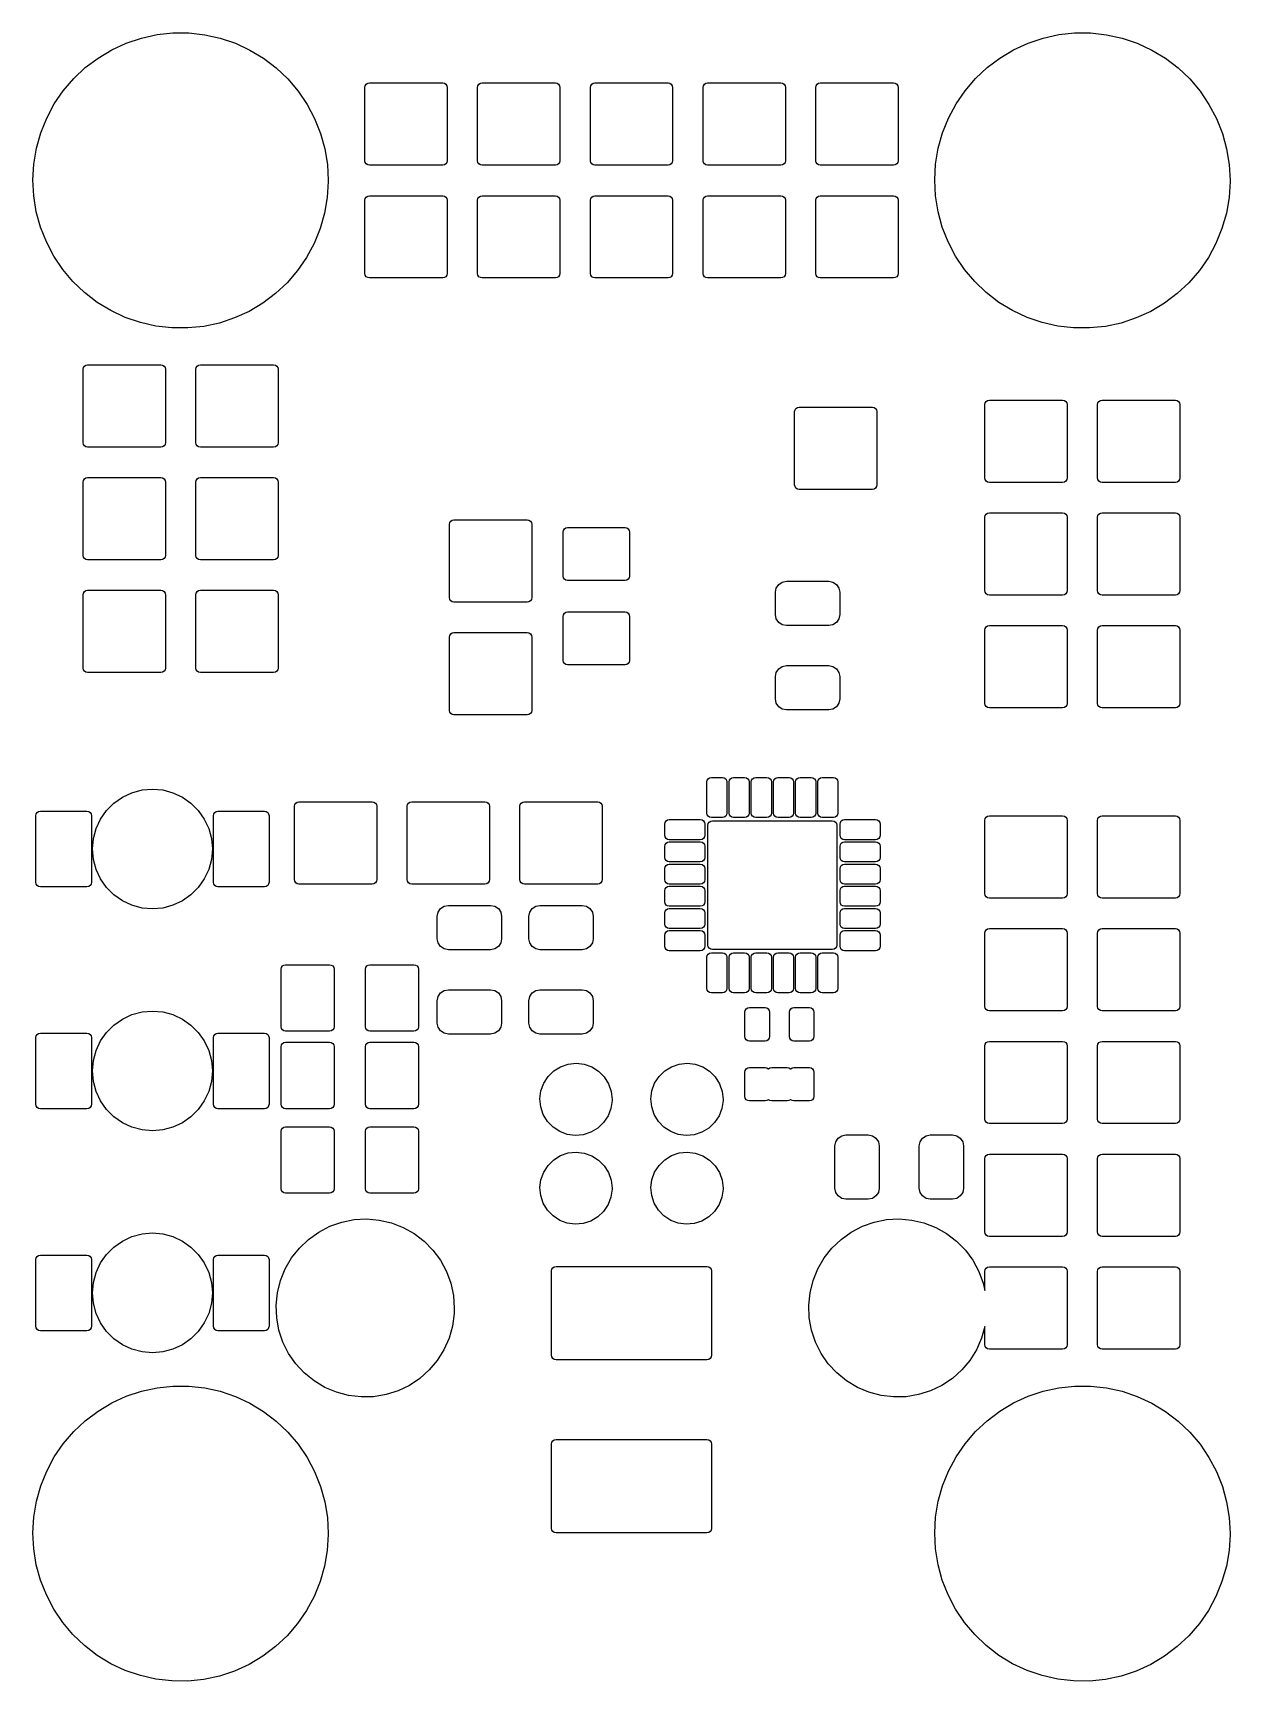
# Model space of a CAD drawing. Extents: x 5.32 to 6.38, y -4.86 to -3.4.
import ezdxf

# ---------------------------------------------------------------- set-up
doc = ezdxf.new("R2010")
doc.units = 0
doc.header["$MEASUREMENT"] = 0
doc.layers.add('BLACK', color=7, linetype='CONTINUOUS')

msp = doc.modelspace()

# ---------------------------------------------------------------- linework, layer by layer
at = {"layer": 'BLACK', "linetype": 'CONTINUOUS'}
for p, q in [((5.41171, -3.4077), (5.42556, -3.40469)), ((5.42556, -3.40469), (5.43964, -3.40318)), ((5.43964, -3.40318), (5.45381, -3.4032)), ((5.45381, -3.4032), (5.4679, -3.40476)), ((5.4679, -3.40476), (5.48173, -3.40783)), ((6.21171, -3.4077), (6.22556, -3.40469)), ((6.22556, -3.40469), (6.23964, -3.40318)), ((6.23964, -3.40318), (6.25381, -3.4032)), ((6.25381, -3.4032), (6.2679, -3.40476)), ((6.2679, -3.40476), (6.28173, -3.40783)), ((5.37325, -3.4254), (5.3854, -3.41812)), ((5.3854, -3.41812), (5.39828, -3.4122)), ((5.39828, -3.4122), (5.41171, -3.4077)), ((5.48173, -3.40783), (5.49515, -3.41237)), ((5.49515, -3.41237), (5.508, -3.41833)), ((5.508, -3.41833), (5.52013, -3.42565)), ((6.17325, -3.4254), (6.1854, -3.41812)), ((6.1854, -3.41812), (6.19828, -3.4122)), ((6.19828, -3.4122), (6.21171, -3.4077)), ((6.28173, -3.40783), (6.29515, -3.41237)), ((6.29515, -3.41237), (6.308, -3.41833)), ((6.308, -3.41833), (6.32013, -3.42565)), ((5.35163, -3.44366), (5.36195, -3.43394)), ((5.36195, -3.43394), (5.37325, -3.4254)), ((5.52013, -3.42565), (5.5314, -3.43424)), ((5.5314, -3.43424), (5.54168, -3.44399)), ((6.15163, -3.44366), (6.16195, -3.43394)), ((6.16195, -3.43394), (6.17325, -3.4254)), ((6.32013, -3.42565), (6.3314, -3.43424)), ((6.3314, -3.43424), (6.34168, -3.44399)), ((5.34243, -3.45443), (5.35163, -3.44366)), ((5.54168, -3.44399), (5.55085, -3.4548)), ((5.6103, -3.44997), (5.61117, -3.44867)), ((5.61117, -3.44867), (5.61247, -3.4478)), ((5.61247, -3.4478), (5.614, -3.4475)), ((5.614, -3.4475), (5.679, -3.4475)), ((5.679, -3.4475), (5.68053, -3.4478)), ((5.68053, -3.4478), (5.68183, -3.44867)), ((5.68183, -3.44867), (5.6827, -3.44997)), ((5.7103, -3.44997), (5.71117, -3.44867)), ((5.71117, -3.44867), (5.71247, -3.4478)), ((5.71247, -3.4478), (5.714, -3.4475)), ((5.714, -3.4475), (5.779, -3.4475)), ((5.779, -3.4475), (5.78053, -3.4478)), ((5.78053, -3.4478), (5.78183, -3.44867)), ((5.78183, -3.44867), (5.7827, -3.44997)), ((5.8103, -3.44997), (5.81117, -3.44867)), ((5.81117, -3.44867), (5.81247, -3.4478)), ((5.81247, -3.4478), (5.814, -3.4475)), ((5.814, -3.4475), (5.879, -3.4475)), ((5.879, -3.4475), (5.88053, -3.4478)), ((5.88053, -3.4478), (5.88183, -3.44867)), ((5.88183, -3.44867), (5.8827, -3.44997)), ((5.9103, -3.44997), (5.91117, -3.44867)), ((5.91117, -3.44867), (5.91247, -3.4478)), ((5.91247, -3.4478), (5.914, -3.4475)), ((5.914, -3.4475), (5.979, -3.4475)), ((5.979, -3.4475), (5.98053, -3.4478)), ((5.98053, -3.4478), (5.98183, -3.44867)), ((5.98183, -3.44867), (5.9827, -3.44997)), ((6.0103, -3.44997), (6.01117, -3.44867)), ((6.01117, -3.44867), (6.01247, -3.4478)), ((6.01247, -3.4478), (6.014, -3.4475)), ((6.014, -3.4475), (6.079, -3.4475)), ((6.079, -3.4475), (6.08053, -3.4478)), ((6.08053, -3.4478), (6.08183, -3.44867)), ((6.08183, -3.44867), (6.0827, -3.44997)), ((6.14243, -3.45443), (6.15163, -3.44366)), ((6.34168, -3.44399), (6.35085, -3.4548)), ((5.33445, -3.46614), (5.34243, -3.45443)), ((5.55085, -3.4548), (5.55879, -3.46653)), ((5.61, -3.4515), (5.6103, -3.44997)), ((5.61, -3.5165), (5.61, -3.4515)), ((5.6827, -3.44997), (5.683, -3.4515)), ((5.683, -3.4515), (5.683, -3.5165)), ((5.71, -3.4515), (5.7103, -3.44997)), ((5.71, -3.5165), (5.71, -3.4515)), ((5.7827, -3.44997), (5.783, -3.4515)), ((5.783, -3.4515), (5.783, -3.5165)), ((5.81, -3.4515), (5.8103, -3.44997)), ((5.81, -3.5165), (5.81, -3.4515)), ((5.8827, -3.44997), (5.883, -3.4515)), ((5.883, -3.4515), (5.883, -3.5165)), ((5.91, -3.4515), (5.9103, -3.44997)), ((5.91, -3.5165), (5.91, -3.4515)), ((5.9827, -3.44997), (5.983, -3.4515)), ((5.983, -3.4515), (5.983, -3.5165)), ((6.01, -3.4515), (6.0103, -3.44997)), ((6.01, -3.5165), (6.01, -3.4515)), ((6.0827, -3.44997), (6.083, -3.4515)), ((6.083, -3.4515), (6.083, -3.5165)), ((6.13445, -3.46614), (6.14243, -3.45443)), ((6.35085, -3.4548), (6.35879, -3.46653)), ((5.32249, -3.49178), (5.32777, -3.47864)), ((5.32777, -3.47864), (5.33445, -3.46614)), ((5.55879, -3.46653), (5.56542, -3.47905)), ((6.12249, -3.49178), (6.12777, -3.47864)), ((6.12777, -3.47864), (6.13445, -3.46614)), ((6.35879, -3.46653), (6.36542, -3.47905)), ((5.31865, -3.50542), (5.32249, -3.49178)), ((5.56542, -3.47905), (5.57066, -3.49222)), ((5.57066, -3.49222), (5.57444, -3.50587)), ((6.11865, -3.50542), (6.12249, -3.49178)), ((6.36542, -3.47905), (6.37066, -3.49222)), ((6.37066, -3.49222), (6.37444, -3.50587)), ((5.31632, -3.5194), (5.31865, -3.50542)), ((5.57444, -3.50587), (5.57673, -3.51985)), ((6.11632, -3.5194), (6.11865, -3.50542)), ((6.37444, -3.50587), (6.37673, -3.51985)), ((5.3155, -3.53354), (5.31632, -3.5194)), ((5.57673, -3.51985), (5.5775, -3.534)), ((5.6103, -3.51803), (5.61, -3.5165)), ((5.61117, -3.51933), (5.6103, -3.51803)), ((5.61247, -3.5202), (5.61117, -3.51933)), ((5.614, -3.5205), (5.61247, -3.5202)), ((5.679, -3.5205), (5.614, -3.5205)), ((5.68053, -3.5202), (5.679, -3.5205)), ((5.68183, -3.51933), (5.68053, -3.5202)), ((5.6827, -3.51803), (5.68183, -3.51933)), ((5.683, -3.5165), (5.6827, -3.51803)), ((5.7103, -3.51803), (5.71, -3.5165)), ((5.71117, -3.51933), (5.7103, -3.51803)), ((5.71247, -3.5202), (5.71117, -3.51933)), ((5.714, -3.5205), (5.71247, -3.5202)), ((5.779, -3.5205), (5.714, -3.5205)), ((5.78053, -3.5202), (5.779, -3.5205)), ((5.78183, -3.51933), (5.78053, -3.5202)), ((5.7827, -3.51803), (5.78183, -3.51933)), ((5.783, -3.5165), (5.7827, -3.51803)), ((5.8103, -3.51803), (5.81, -3.5165)), ((5.81117, -3.51933), (5.8103, -3.51803)), ((5.81247, -3.5202), (5.81117, -3.51933)), ((5.814, -3.5205), (5.81247, -3.5202)), ((5.879, -3.5205), (5.814, -3.5205)), ((5.88053, -3.5202), (5.879, -3.5205)), ((5.88183, -3.51933), (5.88053, -3.5202)), ((5.8827, -3.51803), (5.88183, -3.51933)), ((5.883, -3.5165), (5.8827, -3.51803)), ((5.9103, -3.51803), (5.91, -3.5165)), ((5.91117, -3.51933), (5.9103, -3.51803)), ((5.91247, -3.5202), (5.91117, -3.51933)), ((5.914, -3.5205), (5.91247, -3.5202)), ((5.979, -3.5205), (5.914, -3.5205)), ((5.98053, -3.5202), (5.979, -3.5205)), ((5.98183, -3.51933), (5.98053, -3.5202)), ((5.9827, -3.51803), (5.98183, -3.51933)), ((5.983, -3.5165), (5.9827, -3.51803)), ((6.0103, -3.51803), (6.01, -3.5165)), ((6.01117, -3.51933), (6.0103, -3.51803)), ((6.01247, -3.5202), (6.01117, -3.51933)), ((6.014, -3.5205), (6.01247, -3.5202)), ((6.079, -3.5205), (6.014, -3.5205)), ((6.08053, -3.5202), (6.079, -3.5205)), ((6.08183, -3.51933), (6.08053, -3.5202)), ((6.0827, -3.51803), (6.08183, -3.51933)), ((6.083, -3.5165), (6.0827, -3.51803)), ((6.1155, -3.53354), (6.11632, -3.5194)), ((6.37673, -3.51985), (6.3775, -3.534)), ((5.31622, -3.54769), (5.3155, -3.53354)), ((5.5775, -3.53491), (5.57663, -3.54906)), ((5.5775, -3.534), (5.5775, -3.53491)), ((6.11622, -3.54769), (6.1155, -3.53354)), ((6.3775, -3.53491), (6.37663, -3.54906)), ((6.3775, -3.534), (6.3775, -3.53491)), ((5.31846, -3.56168), (5.31622, -3.54769)), ((5.57663, -3.54906), (5.57424, -3.56302)), ((5.61, -3.5515), (5.6103, -3.54997)), ((5.61, -3.6165), (5.61, -3.5515)), ((5.6103, -3.54997), (5.61117, -3.54867)), ((5.61117, -3.54867), (5.61247, -3.5478)), ((5.61247, -3.5478), (5.614, -3.5475)), ((5.614, -3.5475), (5.679, -3.5475)), ((5.679, -3.5475), (5.68053, -3.5478)), ((5.68053, -3.5478), (5.68183, -3.54867)), ((5.68183, -3.54867), (5.6827, -3.54997)), ((5.6827, -3.54997), (5.683, -3.5515)), ((5.683, -3.5515), (5.683, -3.6165)), ((5.71, -3.5515), (5.7103, -3.54997)), ((5.71, -3.6165), (5.71, -3.5515)), ((5.7103, -3.54997), (5.71117, -3.54867)), ((5.71117, -3.54867), (5.71247, -3.5478)), ((5.71247, -3.5478), (5.714, -3.5475)), ((5.714, -3.5475), (5.779, -3.5475)), ((5.779, -3.5475), (5.78053, -3.5478)), ((5.78053, -3.5478), (5.78183, -3.54867)), ((5.78183, -3.54867), (5.7827, -3.54997)), ((5.7827, -3.54997), (5.783, -3.5515)), ((5.783, -3.5515), (5.783, -3.6165)), ((5.81, -3.5515), (5.8103, -3.54997)), ((5.81, -3.6165), (5.81, -3.5515)), ((5.8103, -3.54997), (5.81117, -3.54867)), ((5.81117, -3.54867), (5.81247, -3.5478)), ((5.81247, -3.5478), (5.814, -3.5475)), ((5.814, -3.5475), (5.879, -3.5475)), ((5.879, -3.5475), (5.88053, -3.5478)), ((5.88053, -3.5478), (5.88183, -3.54867)), ((5.88183, -3.54867), (5.8827, -3.54997)), ((5.8827, -3.54997), (5.883, -3.5515)), ((5.883, -3.5515), (5.883, -3.6165)), ((5.91, -3.5515), (5.9103, -3.54997)), ((5.91, -3.6165), (5.91, -3.5515)), ((5.9103, -3.54997), (5.91117, -3.54867)), ((5.91117, -3.54867), (5.91247, -3.5478)), ((5.91247, -3.5478), (5.914, -3.5475)), ((5.914, -3.5475), (5.979, -3.5475)), ((5.979, -3.5475), (5.98053, -3.5478)), ((5.98053, -3.5478), (5.98183, -3.54867)), ((5.98183, -3.54867), (5.9827, -3.54997)), ((5.9827, -3.54997), (5.983, -3.5515)), ((5.983, -3.5515), (5.983, -3.6165)), ((6.01, -3.5515), (6.0103, -3.54997)), ((6.01, -3.6165), (6.01, -3.5515)), ((6.0103, -3.54997), (6.01117, -3.54867)), ((6.01117, -3.54867), (6.01247, -3.5478)), ((6.01247, -3.5478), (6.014, -3.5475)), ((6.014, -3.5475), (6.079, -3.5475)), ((6.079, -3.5475), (6.08053, -3.5478)), ((6.08053, -3.5478), (6.08183, -3.54867)), ((6.08183, -3.54867), (6.0827, -3.54997)), ((6.0827, -3.54997), (6.083, -3.5515)), ((6.083, -3.5515), (6.083, -3.6165)), ((6.11846, -3.56168), (6.11622, -3.54769)), ((6.37663, -3.54906), (6.37424, -3.56302)), ((5.3222, -3.57535), (5.31846, -3.56168)), ((5.57424, -3.56302), (5.57036, -3.57665)), ((6.1222, -3.57535), (6.11846, -3.56168)), ((6.37424, -3.56302), (6.37036, -3.57665)), ((5.32739, -3.58853), (5.3222, -3.57535)), ((5.57036, -3.57665), (5.56503, -3.58978)), ((6.12739, -3.58853), (6.1222, -3.57535)), ((6.37036, -3.57665), (6.36503, -3.58978)), ((5.33398, -3.60108), (5.32739, -3.58853)), ((5.56503, -3.58978), (5.55832, -3.60225)), ((6.13398, -3.60108), (6.12739, -3.58853)), ((6.36503, -3.58978), (6.35832, -3.60225)), ((5.34188, -3.61284), (5.33398, -3.60108)), ((5.55832, -3.60225), (5.55029, -3.61393)), ((6.14188, -3.61284), (6.13398, -3.60108)), ((6.35832, -3.60225), (6.35029, -3.61393)), ((5.35101, -3.62368), (5.34188, -3.61284)), ((5.36125, -3.63346), (5.35101, -3.62368)), ((5.54105, -3.62467), (5.53071, -3.63435)), ((5.55029, -3.61393), (5.54105, -3.62467)), ((5.6103, -3.61803), (5.61, -3.6165)), ((5.61117, -3.61933), (5.6103, -3.61803)), ((5.61247, -3.6202), (5.61117, -3.61933)), ((5.614, -3.6205), (5.61247, -3.6202)), ((5.679, -3.6205), (5.614, -3.6205)), ((5.68053, -3.6202), (5.679, -3.6205)), ((5.68183, -3.61933), (5.68053, -3.6202)), ((5.6827, -3.61803), (5.68183, -3.61933)), ((5.683, -3.6165), (5.6827, -3.61803)), ((5.7103, -3.61803), (5.71, -3.6165)), ((5.71117, -3.61933), (5.7103, -3.61803)), ((5.71247, -3.6202), (5.71117, -3.61933)), ((5.714, -3.6205), (5.71247, -3.6202)), ((5.779, -3.6205), (5.714, -3.6205)), ((5.78053, -3.6202), (5.779, -3.6205)), ((5.78183, -3.61933), (5.78053, -3.6202)), ((5.7827, -3.61803), (5.78183, -3.61933)), ((5.783, -3.6165), (5.7827, -3.61803)), ((5.8103, -3.61803), (5.81, -3.6165)), ((5.81117, -3.61933), (5.8103, -3.61803)), ((5.81247, -3.6202), (5.81117, -3.61933)), ((5.814, -3.6205), (5.81247, -3.6202)), ((5.879, -3.6205), (5.814, -3.6205)), ((5.88053, -3.6202), (5.879, -3.6205)), ((5.88183, -3.61933), (5.88053, -3.6202)), ((5.8827, -3.61803), (5.88183, -3.61933)), ((5.883, -3.6165), (5.8827, -3.61803)), ((5.9103, -3.61803), (5.91, -3.6165)), ((5.91117, -3.61933), (5.9103, -3.61803)), ((5.91247, -3.6202), (5.91117, -3.61933)), ((5.914, -3.6205), (5.91247, -3.6202)), ((5.979, -3.6205), (5.914, -3.6205)), ((5.98053, -3.6202), (5.979, -3.6205)), ((5.98183, -3.61933), (5.98053, -3.6202)), ((5.9827, -3.61803), (5.98183, -3.61933)), ((5.983, -3.6165), (5.9827, -3.61803)), ((6.0103, -3.61803), (6.01, -3.6165)), ((6.01117, -3.61933), (6.0103, -3.61803)), ((6.01247, -3.6202), (6.01117, -3.61933)), ((6.014, -3.6205), (6.01247, -3.6202)), ((6.079, -3.6205), (6.014, -3.6205)), ((6.08053, -3.6202), (6.079, -3.6205)), ((6.08183, -3.61933), (6.08053, -3.6202)), ((6.0827, -3.61803), (6.08183, -3.61933)), ((6.083, -3.6165), (6.0827, -3.61803)), ((6.15101, -3.62368), (6.14188, -3.61284)), ((6.16125, -3.63346), (6.15101, -3.62368)), ((6.34105, -3.62467), (6.33071, -3.63435)), ((6.35029, -3.61393), (6.34105, -3.62467)), ((5.37249, -3.64209), (5.36125, -3.63346)), ((5.53071, -3.63435), (5.51937, -3.64286)), ((6.17249, -3.64209), (6.16125, -3.63346)), ((6.33071, -3.63435), (6.31937, -3.64286)), ((5.3846, -3.64945), (5.37249, -3.64209)), ((5.39743, -3.65546), (5.3846, -3.64945)), ((5.50719, -3.65009), (5.4943, -3.65597)), ((5.51937, -3.64286), (5.50719, -3.65009)), ((6.1846, -3.64945), (6.17249, -3.64209)), ((6.19743, -3.65546), (6.1846, -3.64945)), ((6.30719, -3.65009), (6.2943, -3.65597)), ((6.31937, -3.64286), (6.30719, -3.65009)), ((5.41083, -3.66005), (5.39743, -3.65546)), ((5.42465, -3.66317), (5.41083, -3.66005)), ((5.43873, -3.66477), (5.42465, -3.66317)), ((5.4529, -3.66484), (5.43873, -3.66477)), ((5.46699, -3.66339), (5.4529, -3.66484)), ((5.48085, -3.66042), (5.46699, -3.66339)), ((5.4943, -3.65597), (5.48085, -3.66042)), ((6.21083, -3.66005), (6.19743, -3.65546)), ((6.22465, -3.66317), (6.21083, -3.66005)), ((6.23873, -3.66477), (6.22465, -3.66317)), ((6.2529, -3.66484), (6.23873, -3.66477)), ((6.26699, -3.66339), (6.2529, -3.66484)), ((6.28085, -3.66042), (6.26699, -3.66339)), ((6.2943, -3.65597), (6.28085, -3.66042)), ((5.36117, -3.69867), (5.36247, -3.6978)), ((5.36247, -3.6978), (5.364, -3.6975)), ((5.364, -3.6975), (5.429, -3.6975)), ((5.429, -3.6975), (5.43053, -3.6978)), ((5.43053, -3.6978), (5.43183, -3.69867)), ((5.46117, -3.69867), (5.46247, -3.6978)), ((5.46247, -3.6978), (5.464, -3.6975)), ((5.464, -3.6975), (5.529, -3.6975)), ((5.529, -3.6975), (5.53053, -3.6978)), ((5.53053, -3.6978), (5.53183, -3.69867)), ((5.36, -3.7015), (5.3603, -3.69997)), ((5.36, -3.7665), (5.36, -3.7015)), ((5.3603, -3.69997), (5.36117, -3.69867)), ((5.43183, -3.69867), (5.4327, -3.69997)), ((5.4327, -3.69997), (5.433, -3.7015)), ((5.433, -3.7015), (5.433, -3.7665)), ((5.46, -3.7015), (5.4603, -3.69997)), ((5.46, -3.7665), (5.46, -3.7015)), ((5.4603, -3.69997), (5.46117, -3.69867)), ((5.53183, -3.69867), (5.5327, -3.69997)), ((5.5327, -3.69997), (5.533, -3.7015)), ((5.533, -3.7015), (5.533, -3.7665)), ((5.99125, -3.739), (5.99155, -3.73747)), ((5.99125, -3.804), (5.99125, -3.739)), ((5.99155, -3.73747), (5.99242, -3.73617)), ((5.99242, -3.73617), (5.99372, -3.7353)), ((5.99372, -3.7353), (5.99525, -3.735)), ((5.99525, -3.735), (6.06025, -3.735)), ((6.06025, -3.735), (6.06178, -3.7353)), ((6.06178, -3.7353), (6.06308, -3.73617)), ((6.06308, -3.73617), (6.06395, -3.73747)), ((6.06395, -3.73747), (6.06425, -3.739)), ((6.06425, -3.739), (6.06425, -3.804)), ((6.16, -3.73275), (6.1603, -3.73122)), ((6.16, -3.79775), (6.16, -3.73275)), ((6.1603, -3.73122), (6.16117, -3.72992)), ((6.16117, -3.72992), (6.16247, -3.72905)), ((6.16247, -3.72905), (6.164, -3.72875)), ((6.164, -3.72875), (6.229, -3.72875)), ((6.229, -3.72875), (6.23053, -3.72905)), ((6.23053, -3.72905), (6.23183, -3.72992)), ((6.23183, -3.72992), (6.2327, -3.73122)), ((6.2327, -3.73122), (6.233, -3.73275)), ((6.233, -3.73275), (6.233, -3.79775)), ((6.26, -3.73275), (6.2603, -3.73122)), ((6.26, -3.79775), (6.26, -3.73275)), ((6.2603, -3.73122), (6.26117, -3.72992)), ((6.26117, -3.72992), (6.26247, -3.72905)), ((6.26247, -3.72905), (6.264, -3.72875)), ((6.264, -3.72875), (6.329, -3.72875)), ((6.329, -3.72875), (6.33053, -3.72905)), ((6.33053, -3.72905), (6.33183, -3.72992)), ((6.33183, -3.72992), (6.3327, -3.73122)), ((6.3327, -3.73122), (6.333, -3.73275)), ((6.333, -3.73275), (6.333, -3.79775)), ((5.3603, -3.76803), (5.36, -3.7665)), ((5.36117, -3.76933), (5.3603, -3.76803)), ((5.36247, -3.7702), (5.36117, -3.76933)), ((5.364, -3.7705), (5.36247, -3.7702)), ((5.429, -3.7705), (5.364, -3.7705)), ((5.43053, -3.7702), (5.429, -3.7705)), ((5.43183, -3.76933), (5.43053, -3.7702)), ((5.4327, -3.76803), (5.43183, -3.76933)), ((5.433, -3.7665), (5.4327, -3.76803)), ((5.4603, -3.76803), (5.46, -3.7665)), ((5.46117, -3.76933), (5.4603, -3.76803)), ((5.46247, -3.7702), (5.46117, -3.76933)), ((5.464, -3.7705), (5.46247, -3.7702)), ((5.529, -3.7705), (5.464, -3.7705)), ((5.53053, -3.7702), (5.529, -3.7705)), ((5.53183, -3.76933), (5.53053, -3.7702)), ((5.5327, -3.76803), (5.53183, -3.76933)), ((5.533, -3.7665), (5.5327, -3.76803)), ((5.36, -3.8015), (5.3603, -3.79997)), ((5.3603, -3.79997), (5.36117, -3.79867)), ((5.36117, -3.79867), (5.36247, -3.7978)), ((5.36247, -3.7978), (5.364, -3.7975)), ((5.364, -3.7975), (5.429, -3.7975)), ((5.429, -3.7975), (5.43053, -3.7978)), ((5.43053, -3.7978), (5.43183, -3.79867)), ((5.43183, -3.79867), (5.4327, -3.79997)), ((5.4327, -3.79997), (5.433, -3.8015)), ((5.46, -3.8015), (5.4603, -3.79997)), ((5.4603, -3.79997), (5.46117, -3.79867)), ((5.46117, -3.79867), (5.46247, -3.7978)), ((5.46247, -3.7978), (5.464, -3.7975)), ((5.464, -3.7975), (5.529, -3.7975)), ((5.529, -3.7975), (5.53053, -3.7978)), ((5.53053, -3.7978), (5.53183, -3.79867)), ((5.53183, -3.79867), (5.5327, -3.79997)), ((5.5327, -3.79997), (5.533, -3.8015)), ((6.1603, -3.79928), (6.16, -3.79775)), ((6.16117, -3.80058), (6.1603, -3.79928)), ((6.2327, -3.79928), (6.23183, -3.80058)), ((6.233, -3.79775), (6.2327, -3.79928)), ((6.2603, -3.79928), (6.26, -3.79775)), ((6.26117, -3.80058), (6.2603, -3.79928)), ((6.3327, -3.79928), (6.33183, -3.80058)), ((6.333, -3.79775), (6.3327, -3.79928)), ((5.36, -3.8665), (5.36, -3.8015)), ((5.433, -3.8015), (5.433, -3.8665)), ((5.46, -3.8665), (5.46, -3.8015)), ((5.533, -3.8015), (5.533, -3.8665)), ((5.99155, -3.80553), (5.99125, -3.804)), ((5.99242, -3.80683), (5.99155, -3.80553)), ((5.99372, -3.8077), (5.99242, -3.80683)), ((5.99525, -3.808), (5.99372, -3.8077)), ((6.06025, -3.808), (5.99525, -3.808)), ((6.06178, -3.8077), (6.06025, -3.808)), ((6.06308, -3.80683), (6.06178, -3.8077)), ((6.06395, -3.80553), (6.06308, -3.80683)), ((6.06425, -3.804), (6.06395, -3.80553)), ((6.16247, -3.80145), (6.16117, -3.80058)), ((6.164, -3.80175), (6.16247, -3.80145)), ((6.229, -3.80175), (6.164, -3.80175)), ((6.23053, -3.80145), (6.229, -3.80175)), ((6.23183, -3.80058), (6.23053, -3.80145)), ((6.26247, -3.80145), (6.26117, -3.80058)), ((6.264, -3.80175), (6.26247, -3.80145)), ((6.329, -3.80175), (6.264, -3.80175)), ((6.33053, -3.80145), (6.329, -3.80175)), ((6.33183, -3.80058), (6.33053, -3.80145)), ((6.16117, -3.82992), (6.16247, -3.82905)), ((6.16247, -3.82905), (6.164, -3.82875)), ((6.164, -3.82875), (6.229, -3.82875)), ((6.229, -3.82875), (6.23053, -3.82905)), ((6.23053, -3.82905), (6.23183, -3.82992)), ((6.26117, -3.82992), (6.26247, -3.82905)), ((6.26247, -3.82905), (6.264, -3.82875)), ((6.264, -3.82875), (6.329, -3.82875)), ((6.329, -3.82875), (6.33053, -3.82905)), ((6.33053, -3.82905), (6.33183, -3.82992)), ((5.685, -3.839), (5.6853, -3.83747)), ((5.685, -3.904), (5.685, -3.839)), ((5.6853, -3.83747), (5.68617, -3.83617)), ((5.68617, -3.83617), (5.68747, -3.8353)), ((5.68747, -3.8353), (5.689, -3.835)), ((5.689, -3.835), (5.754, -3.835)), ((5.754, -3.835), (5.75553, -3.8353)), ((5.75553, -3.8353), (5.75683, -3.83617)), ((5.75683, -3.83617), (5.7577, -3.83747)), ((5.7577, -3.83747), (5.758, -3.839)), ((5.758, -3.839), (5.758, -3.904)), ((5.78605, -3.84432), (5.78692, -3.84302)), ((5.78692, -3.84302), (5.78822, -3.84215)), ((5.78822, -3.84215), (5.78975, -3.84185)), ((5.78975, -3.84185), (5.84075, -3.84185)), ((5.84075, -3.84185), (5.84228, -3.84215)), ((5.84228, -3.84215), (5.84358, -3.84302)), ((5.84358, -3.84302), (5.84445, -3.84432)), ((6.16, -3.83275), (6.1603, -3.83122)), ((6.16, -3.89775), (6.16, -3.83275)), ((6.1603, -3.83122), (6.16117, -3.82992)), ((6.23183, -3.82992), (6.2327, -3.83122)), ((6.2327, -3.83122), (6.233, -3.83275)), ((6.233, -3.83275), (6.233, -3.89775)), ((6.26, -3.83275), (6.2603, -3.83122)), ((6.26, -3.89775), (6.26, -3.83275)), ((6.2603, -3.83122), (6.26117, -3.82992)), ((6.33183, -3.82992), (6.3327, -3.83122)), ((6.3327, -3.83122), (6.333, -3.83275)), ((6.333, -3.83275), (6.333, -3.89775)), ((5.78575, -3.84585), (5.78605, -3.84432)), ((5.78575, -3.88485), (5.78575, -3.84585)), ((5.84445, -3.84432), (5.84475, -3.84585)), ((5.84475, -3.84585), (5.84475, -3.88485)), ((5.3603, -3.86803), (5.36, -3.8665)), ((5.36117, -3.86933), (5.3603, -3.86803)), ((5.36247, -3.8702), (5.36117, -3.86933)), ((5.364, -3.8705), (5.36247, -3.8702)), ((5.429, -3.8705), (5.364, -3.8705)), ((5.43053, -3.8702), (5.429, -3.8705)), ((5.43183, -3.86933), (5.43053, -3.8702)), ((5.4327, -3.86803), (5.43183, -3.86933)), ((5.433, -3.8665), (5.4327, -3.86803)), ((5.4603, -3.86803), (5.46, -3.8665)), ((5.46117, -3.86933), (5.4603, -3.86803)), ((5.46247, -3.8702), (5.46117, -3.86933)), ((5.464, -3.8705), (5.46247, -3.8702)), ((5.529, -3.8705), (5.464, -3.8705)), ((5.53053, -3.8702), (5.529, -3.8705)), ((5.53183, -3.86933), (5.53053, -3.8702)), ((5.5327, -3.86803), (5.53183, -3.86933)), ((5.533, -3.8665), (5.5327, -3.86803)), ((5.78605, -3.88638), (5.78575, -3.88485)), ((5.78692, -3.88768), (5.78605, -3.88638)), ((5.78822, -3.88854), (5.78692, -3.88768)), ((5.84358, -3.88768), (5.84228, -3.88854)), ((5.84445, -3.88638), (5.84358, -3.88768)), ((5.84475, -3.88485), (5.84445, -3.88638)), ((5.36, -3.9015), (5.3603, -3.89997)), ((5.36, -3.9665), (5.36, -3.9015)), ((5.3603, -3.89997), (5.36117, -3.89867)), ((5.36117, -3.89867), (5.36247, -3.8978)), ((5.36247, -3.8978), (5.364, -3.8975)), ((5.364, -3.8975), (5.429, -3.8975)), ((5.429, -3.8975), (5.43053, -3.8978)), ((5.43053, -3.8978), (5.43183, -3.89867)), ((5.43183, -3.89867), (5.4327, -3.89997)), ((5.4327, -3.89997), (5.433, -3.9015)), ((5.433, -3.9015), (5.433, -3.9665)), ((5.46, -3.9015), (5.4603, -3.89997)), ((5.46, -3.9665), (5.46, -3.9015)), ((5.4603, -3.89997), (5.46117, -3.89867)), ((5.46117, -3.89867), (5.46247, -3.8978)), ((5.46247, -3.8978), (5.464, -3.8975)), ((5.464, -3.8975), (5.529, -3.8975)), ((5.529, -3.8975), (5.53053, -3.8978)), ((5.53053, -3.8978), (5.53183, -3.89867)), ((5.53183, -3.89867), (5.5327, -3.89997)), ((5.5327, -3.89997), (5.533, -3.9015)), ((5.533, -3.9015), (5.533, -3.9665)), ((5.78975, -3.88885), (5.78822, -3.88854)), ((5.84075, -3.88885), (5.78975, -3.88885)), ((5.84228, -3.88854), (5.84075, -3.88885)), ((5.97421, -3.89926), (5.97496, -3.89549)), ((5.97421, -3.91894), (5.97421, -3.89926)), ((5.97496, -3.89549), (5.97709, -3.8923)), ((5.97709, -3.8923), (5.98028, -3.89016)), ((5.98028, -3.89016), (5.98405, -3.88941)), ((5.98405, -3.88941), (6.02145, -3.88941)), ((6.02145, -3.88941), (6.02522, -3.89016)), ((6.02522, -3.89016), (6.02841, -3.8923)), ((6.02841, -3.8923), (6.03054, -3.89549)), ((6.03054, -3.89549), (6.03129, -3.89926)), ((6.03129, -3.89926), (6.03129, -3.91894)), ((6.1603, -3.89928), (6.16, -3.89775)), ((6.16117, -3.90058), (6.1603, -3.89928)), ((6.16247, -3.90145), (6.16117, -3.90058)), ((6.164, -3.90175), (6.16247, -3.90145)), ((6.229, -3.90175), (6.164, -3.90175)), ((6.23053, -3.90145), (6.229, -3.90175)), ((6.23183, -3.90058), (6.23053, -3.90145)), ((6.2327, -3.89928), (6.23183, -3.90058)), ((6.233, -3.89775), (6.2327, -3.89928)), ((6.2603, -3.89928), (6.26, -3.89775)), ((6.26117, -3.90058), (6.2603, -3.89928)), ((6.26247, -3.90145), (6.26117, -3.90058)), ((6.264, -3.90175), (6.26247, -3.90145)), ((6.329, -3.90175), (6.264, -3.90175)), ((6.33053, -3.90145), (6.329, -3.90175)), ((6.33183, -3.90058), (6.33053, -3.90145)), ((6.3327, -3.89928), (6.33183, -3.90058)), ((6.333, -3.89775), (6.3327, -3.89928)), ((5.6853, -3.90553), (5.685, -3.904)), ((5.68617, -3.90683), (5.6853, -3.90553)), ((5.68747, -3.9077), (5.68617, -3.90683)), ((5.689, -3.908), (5.68747, -3.9077)), ((5.754, -3.908), (5.689, -3.908)), ((5.75553, -3.9077), (5.754, -3.908)), ((5.75683, -3.90683), (5.75553, -3.9077)), ((5.7577, -3.90553), (5.75683, -3.90683)), ((5.758, -3.904), (5.7577, -3.90553)), ((5.78692, -3.91782), (5.78822, -3.91696)), ((5.78822, -3.91696), (5.78975, -3.91665)), ((5.78975, -3.91665), (5.84075, -3.91665)), ((5.84075, -3.91665), (5.84228, -3.91696)), ((5.84228, -3.91696), (5.84358, -3.91782)), ((5.78575, -3.92065), (5.78605, -3.91912)), ((5.78575, -3.95965), (5.78575, -3.92065)), ((5.78605, -3.91912), (5.78692, -3.91782)), ((5.84358, -3.91782), (5.84445, -3.91912)), ((5.84445, -3.91912), (5.84475, -3.92065)), ((5.84475, -3.92065), (5.84475, -3.95965)), ((5.97496, -3.92271), (5.97421, -3.91894)), ((5.97709, -3.9259), (5.97496, -3.92271)), ((5.98028, -3.92803), (5.97709, -3.9259)), ((5.98405, -3.92878), (5.98028, -3.92803)), ((6.02145, -3.92878), (5.98405, -3.92878)), ((6.02522, -3.92803), (6.02145, -3.92878)), ((6.02841, -3.9259), (6.02522, -3.92803)), ((6.03054, -3.92271), (6.02841, -3.9259)), ((6.03129, -3.91894), (6.03054, -3.92271)), ((6.16, -3.93275), (6.1603, -3.93122)), ((6.1603, -3.93122), (6.16117, -3.92992)), ((6.16117, -3.92992), (6.16247, -3.92905)), ((6.16247, -3.92905), (6.164, -3.92875)), ((6.164, -3.92875), (6.229, -3.92875)), ((6.229, -3.92875), (6.23053, -3.92905)), ((6.23053, -3.92905), (6.23183, -3.92992)), ((6.23183, -3.92992), (6.2327, -3.93122)), ((6.2327, -3.93122), (6.233, -3.93275)), ((6.26, -3.93275), (6.2603, -3.93122)), ((6.2603, -3.93122), (6.26117, -3.92992)), ((6.26117, -3.92992), (6.26247, -3.92905)), ((6.26247, -3.92905), (6.264, -3.92875)), ((6.264, -3.92875), (6.329, -3.92875)), ((6.329, -3.92875), (6.33053, -3.92905)), ((6.33053, -3.92905), (6.33183, -3.92992)), ((6.33183, -3.92992), (6.3327, -3.93122)), ((6.3327, -3.93122), (6.333, -3.93275)), ((5.685, -3.939), (5.6853, -3.93747)), ((5.685, -4.004), (5.685, -3.939)), ((5.6853, -3.93747), (5.68617, -3.93617)), ((5.68617, -3.93617), (5.68747, -3.9353)), ((5.68747, -3.9353), (5.689, -3.935)), ((5.689, -3.935), (5.754, -3.935)), ((5.754, -3.935), (5.75553, -3.9353)), ((5.75553, -3.9353), (5.75683, -3.93617)), ((5.75683, -3.93617), (5.7577, -3.93747)), ((5.7577, -3.93747), (5.758, -3.939)), ((5.758, -3.939), (5.758, -4.004)), ((6.16, -3.99775), (6.16, -3.93275)), ((6.233, -3.93275), (6.233, -3.99775)), ((6.26, -3.99775), (6.26, -3.93275)), ((6.333, -3.93275), (6.333, -3.99775)), ((5.78605, -3.96118), (5.78575, -3.95965)), ((5.84475, -3.95965), (5.84445, -3.96118)), ((5.3603, -3.96803), (5.36, -3.9665)), ((5.36117, -3.96933), (5.3603, -3.96803)), ((5.36247, -3.9702), (5.36117, -3.96933)), ((5.364, -3.9705), (5.36247, -3.9702)), ((5.429, -3.9705), (5.364, -3.9705)), ((5.43053, -3.9702), (5.429, -3.9705)), ((5.43183, -3.96933), (5.43053, -3.9702)), ((5.4327, -3.96803), (5.43183, -3.96933)), ((5.433, -3.9665), (5.4327, -3.96803)), ((5.4603, -3.96803), (5.46, -3.9665)), ((5.46117, -3.96933), (5.4603, -3.96803)), ((5.46247, -3.9702), (5.46117, -3.96933)), ((5.464, -3.9705), (5.46247, -3.9702)), ((5.529, -3.9705), (5.464, -3.9705)), ((5.53053, -3.9702), (5.529, -3.9705)), ((5.53183, -3.96933), (5.53053, -3.9702)), ((5.5327, -3.96803), (5.53183, -3.96933)), ((5.533, -3.9665), (5.5327, -3.96803)), ((5.78692, -3.96248), (5.78605, -3.96118)), ((5.78822, -3.96335), (5.78692, -3.96248)), ((5.78975, -3.96365), (5.78822, -3.96335)), ((5.84075, -3.96365), (5.78975, -3.96365)), ((5.84228, -3.96335), (5.84075, -3.96365)), ((5.84358, -3.96248), (5.84228, -3.96335)), ((5.84445, -3.96118), (5.84358, -3.96248)), ((5.97421, -3.97406), (5.97496, -3.97029)), ((5.97421, -3.99374), (5.97421, -3.97406)), ((5.97496, -3.97029), (5.97709, -3.9671)), ((5.97709, -3.9671), (5.98028, -3.96497)), ((5.98028, -3.96497), (5.98405, -3.96422)), ((5.98405, -3.96422), (6.02145, -3.96422)), ((6.02145, -3.96422), (6.02522, -3.96497)), ((6.02522, -3.96497), (6.02841, -3.9671)), ((6.02841, -3.9671), (6.03054, -3.97029)), ((6.03054, -3.97029), (6.03129, -3.97406)), ((6.03129, -3.97406), (6.03129, -3.99374)), ((5.6853, -4.00553), (5.685, -4.004)), ((5.758, -4.004), (5.7577, -4.00553)), ((5.97496, -3.99751), (5.97421, -3.99374)), ((5.97709, -4.0007), (5.97496, -3.99751)), ((5.98028, -4.00284), (5.97709, -4.0007)), ((5.98405, -4.00359), (5.98028, -4.00284)), ((6.02145, -4.00359), (5.98405, -4.00359)), ((6.02522, -4.00284), (6.02145, -4.00359)), ((6.02841, -4.0007), (6.02522, -4.00284)), ((6.03054, -3.99751), (6.02841, -4.0007)), ((6.03129, -3.99374), (6.03054, -3.99751)), ((6.1603, -3.99928), (6.16, -3.99775)), ((6.16117, -4.00058), (6.1603, -3.99928)), ((6.16247, -4.00145), (6.16117, -4.00058)), ((6.164, -4.00175), (6.16247, -4.00145)), ((6.229, -4.00175), (6.164, -4.00175)), ((6.23053, -4.00145), (6.229, -4.00175)), ((6.23183, -4.00058), (6.23053, -4.00145)), ((6.2327, -3.99928), (6.23183, -4.00058)), ((6.233, -3.99775), (6.2327, -3.99928)), ((6.2603, -3.99928), (6.26, -3.99775)), ((6.26117, -4.00058), (6.2603, -3.99928)), ((6.26247, -4.00145), (6.26117, -4.00058)), ((6.264, -4.00175), (6.26247, -4.00145)), ((6.329, -4.00175), (6.264, -4.00175)), ((6.33053, -4.00145), (6.329, -4.00175)), ((6.33183, -4.00058), (6.33053, -4.00145)), ((6.3327, -3.99928), (6.33183, -4.00058)), ((6.333, -3.99775), (6.3327, -3.99928)), ((5.68617, -4.00683), (5.6853, -4.00553)), ((5.68747, -4.0077), (5.68617, -4.00683)), ((5.689, -4.008), (5.68747, -4.0077)), ((5.754, -4.008), (5.689, -4.008)), ((5.75553, -4.0077), (5.754, -4.008)), ((5.75683, -4.00683), (5.75553, -4.0077)), ((5.7577, -4.00553), (5.75683, -4.00683)), ((5.39493, -4.08088), (5.40332, -4.07697)), ((5.40332, -4.07697), (5.41227, -4.07457)), ((5.41227, -4.07457), (5.4215, -4.07376)), ((5.4215, -4.07376), (5.43073, -4.07457)), ((5.43073, -4.07457), (5.43968, -4.07697)), ((5.43968, -4.07697), (5.44807, -4.08088)), ((5.91337, -4.06746), (5.91367, -4.06593)), ((5.91337, -4.09502), (5.91337, -4.06746)), ((5.91367, -4.06593), (5.91454, -4.06464)), ((5.91454, -4.06464), (5.91584, -4.06377)), ((5.91584, -4.06377), (5.91737, -4.06346)), ((5.91737, -4.06346), (5.92721, -4.06346)), ((5.92721, -4.06346), (5.92874, -4.06377)), ((5.92874, -4.06377), (5.93004, -4.06464)), ((5.93004, -4.06464), (5.9309, -4.06593)), ((5.9309, -4.06593), (5.93121, -4.06746)), ((5.93121, -4.06746), (5.93121, -4.09502)), ((5.93305, -4.06746), (5.93336, -4.06593)), ((5.93305, -4.09502), (5.93305, -4.06746)), ((5.93336, -4.06593), (5.93422, -4.06464)), ((5.93422, -4.06464), (5.93552, -4.06377)), ((5.93552, -4.06377), (5.93705, -4.06346)), ((5.93705, -4.06346), (5.94689, -4.06346)), ((5.94689, -4.06346), (5.94842, -4.06377)), ((5.94842, -4.06377), (5.94972, -4.06464)), ((5.94972, -4.06464), (5.95059, -4.06593)), ((5.95059, -4.06593), (5.95089, -4.06746)), ((5.95089, -4.06746), (5.95089, -4.09502)), ((5.95274, -4.06746), (5.95304, -4.06593)), ((5.95274, -4.09502), (5.95274, -4.06746)), ((5.95304, -4.06593), (5.95391, -4.06464)), ((5.95391, -4.06464), (5.95521, -4.06377)), ((5.95521, -4.06377), (5.95674, -4.06346)), ((5.95674, -4.06346), (5.96658, -4.06346)), ((5.96658, -4.06346), (5.96811, -4.06377)), ((5.96811, -4.06377), (5.96941, -4.06464)), ((5.96941, -4.06464), (5.97027, -4.06593)), ((5.97027, -4.06593), (5.97058, -4.06746)), ((5.97058, -4.06746), (5.97058, -4.09502)), ((5.97242, -4.06746), (5.97273, -4.06593)), ((5.97242, -4.09502), (5.97242, -4.06746)), ((5.97273, -4.06593), (5.97359, -4.06464)), ((5.97359, -4.06464), (5.97489, -4.06377)), ((5.97489, -4.06377), (5.97642, -4.06346)), ((5.97642, -4.06346), (5.98626, -4.06346)), ((5.98626, -4.06346), (5.98779, -4.06377)), ((5.98779, -4.06377), (5.98909, -4.06464)), ((5.98909, -4.06464), (5.98996, -4.06593)), ((5.98996, -4.06593), (5.99026, -4.06746)), ((5.99026, -4.06746), (5.99026, -4.09502)), ((5.99211, -4.06746), (5.99241, -4.06593)), ((5.99211, -4.09502), (5.99211, -4.06746)), ((5.99241, -4.06593), (5.99328, -4.06464)), ((5.99328, -4.06464), (5.99458, -4.06377)), ((5.99458, -4.06377), (5.99611, -4.06346)), ((5.99611, -4.06346), (6.00595, -4.06346)), ((6.00595, -4.06346), (6.00748, -4.06377)), ((6.00748, -4.06377), (6.00878, -4.06464)), ((6.00878, -4.06464), (6.00964, -4.06593)), ((6.00964, -4.06593), (6.00995, -4.06746)), ((6.00995, -4.06746), (6.00995, -4.09502)), ((6.01179, -4.06746), (6.0121, -4.06593)), ((6.01179, -4.09502), (6.01179, -4.06746)), ((6.0121, -4.06593), (6.01296, -4.06464)), ((6.01296, -4.06464), (6.01426, -4.06377)), ((6.01426, -4.06377), (6.01579, -4.06346)), ((6.01579, -4.06346), (6.02563, -4.06346)), ((6.02563, -4.06346), (6.02716, -4.06377)), ((6.02716, -4.06377), (6.02846, -4.06464)), ((6.02846, -4.06464), (6.02933, -4.06593)), ((6.02933, -4.06593), (6.02963, -4.06746)), ((6.02963, -4.06746), (6.02963, -4.09502)), ((5.38079, -4.09275), (5.38734, -4.0862)), ((5.38734, -4.0862), (5.39493, -4.08088)), ((5.44807, -4.08088), (5.45566, -4.0862)), ((5.45566, -4.0862), (5.46221, -4.09275)), ((5.5475, -4.089), (5.5478, -4.08747)), ((5.5475, -4.154), (5.5475, -4.089)), ((5.5478, -4.08747), (5.54867, -4.08617)), ((5.54867, -4.08617), (5.54997, -4.0853)), ((5.54997, -4.0853), (5.5515, -4.085)), ((5.5515, -4.085), (5.6165, -4.085)), ((5.6165, -4.085), (5.61803, -4.0853)), ((5.61803, -4.0853), (5.61933, -4.08617)), ((5.61933, -4.08617), (5.6202, -4.08747)), ((5.6202, -4.08747), (5.6205, -4.089)), ((5.6205, -4.089), (5.6205, -4.154)), ((5.6475, -4.089), (5.6478, -4.08747)), ((5.6475, -4.154), (5.6475, -4.089)), ((5.6478, -4.08747), (5.64867, -4.08617)), ((5.64867, -4.08617), (5.64997, -4.0853)), ((5.64997, -4.0853), (5.6515, -4.085)), ((5.6515, -4.085), (5.7165, -4.085)), ((5.7165, -4.085), (5.71803, -4.0853)), ((5.71803, -4.0853), (5.71933, -4.08617)), ((5.71933, -4.08617), (5.7202, -4.08747)), ((5.7202, -4.08747), (5.7205, -4.089)), ((5.7205, -4.089), (5.7205, -4.154)), ((5.7475, -4.089), (5.7478, -4.08747)), ((5.7475, -4.154), (5.7475, -4.089)), ((5.7478, -4.08747), (5.74867, -4.08617)), ((5.74867, -4.08617), (5.74997, -4.0853)), ((5.74997, -4.0853), (5.7515, -4.085)), ((5.7515, -4.085), (5.8165, -4.085)), ((5.8165, -4.085), (5.81803, -4.0853)), ((5.81803, -4.0853), (5.81933, -4.08617)), ((5.81933, -4.08617), (5.8202, -4.08747)), ((5.8202, -4.08747), (5.8205, -4.089)), ((5.8205, -4.089), (5.8205, -4.154)), ((5.31809, -4.09739), (5.3184, -4.09586)), ((5.31809, -4.15644), (5.31809, -4.09739)), ((5.3184, -4.09586), (5.31926, -4.09456)), ((5.31926, -4.09456), (5.32056, -4.09369)), ((5.32056, -4.09369), (5.32209, -4.09339)), ((5.32209, -4.09339), (5.36343, -4.09339)), ((5.36343, -4.09339), (5.36496, -4.09369)), ((5.36496, -4.09369), (5.36626, -4.09456)), ((5.36626, -4.09456), (5.36712, -4.09586)), ((5.36712, -4.09586), (5.36743, -4.09739)), ((5.36743, -4.09739), (5.36743, -4.15644)), ((5.37156, -4.10874), (5.37547, -4.10034)), ((5.37547, -4.10034), (5.38079, -4.09275)), ((5.46221, -4.09275), (5.46753, -4.10034)), ((5.46753, -4.10034), (5.47144, -4.10874)), ((5.47557, -4.09739), (5.47588, -4.09586)), ((5.47557, -4.15644), (5.47557, -4.09739)), ((5.47588, -4.09586), (5.47674, -4.09456)), ((5.47674, -4.09456), (5.47804, -4.09369)), ((5.47804, -4.09369), (5.47957, -4.09339)), ((5.47957, -4.09339), (5.52091, -4.09339)), ((5.52091, -4.09339), (5.52244, -4.09369)), ((5.52244, -4.09369), (5.52374, -4.09456)), ((5.52374, -4.09456), (5.5246, -4.09586)), ((5.5246, -4.09586), (5.52491, -4.09739)), ((5.52491, -4.09739), (5.52491, -4.15644)), ((5.87596, -4.10487), (5.87627, -4.10334)), ((5.87596, -4.11471), (5.87596, -4.10487)), ((5.87627, -4.10334), (5.87714, -4.10204)), ((5.87714, -4.10204), (5.87843, -4.10117)), ((5.87843, -4.10117), (5.87996, -4.10087)), ((5.87996, -4.10087), (5.90752, -4.10087)), ((5.90752, -4.10087), (5.90905, -4.10117)), ((5.90905, -4.10117), (5.91035, -4.10204)), ((5.91035, -4.10204), (5.91122, -4.10334)), ((5.91122, -4.10334), (5.91152, -4.10487)), ((5.91152, -4.10487), (5.91152, -4.11471)), ((5.91367, -4.09655), (5.91337, -4.09502)), ((5.91454, -4.09785), (5.91367, -4.09655)), ((5.91435, -4.10585), (5.91465, -4.10432)), ((5.91435, -4.21215), (5.91435, -4.10585)), ((5.91584, -4.09872), (5.91454, -4.09785)), ((5.91465, -4.10432), (5.91552, -4.10302)), ((5.91552, -4.10302), (5.91682, -4.10215)), ((5.91737, -4.09902), (5.91584, -4.09872)), ((5.91682, -4.10215), (5.91835, -4.10185)), ((5.92721, -4.09902), (5.91737, -4.09902)), ((5.91835, -4.10185), (6.02465, -4.10185)), ((5.92874, -4.09872), (5.92721, -4.09902)), ((5.93004, -4.09785), (5.92874, -4.09872)), ((5.9309, -4.09655), (5.93004, -4.09785)), ((5.93121, -4.09502), (5.9309, -4.09655)), ((5.93336, -4.09655), (5.93305, -4.09502)), ((5.93422, -4.09785), (5.93336, -4.09655)), ((5.93552, -4.09872), (5.93422, -4.09785)), ((5.93705, -4.09902), (5.93552, -4.09872)), ((5.94689, -4.09902), (5.93705, -4.09902)), ((5.94842, -4.09872), (5.94689, -4.09902)), ((5.94972, -4.09785), (5.94842, -4.09872)), ((5.95059, -4.09655), (5.94972, -4.09785)), ((5.95089, -4.09502), (5.95059, -4.09655)), ((5.95304, -4.09655), (5.95274, -4.09502)), ((5.95391, -4.09785), (5.95304, -4.09655)), ((5.95521, -4.09872), (5.95391, -4.09785)), ((5.95674, -4.09902), (5.95521, -4.09872)), ((5.96658, -4.09902), (5.95674, -4.09902)), ((5.96811, -4.09872), (5.96658, -4.09902)), ((5.96941, -4.09785), (5.96811, -4.09872)), ((5.97027, -4.09655), (5.96941, -4.09785)), ((5.97058, -4.09502), (5.97027, -4.09655)), ((5.97273, -4.09655), (5.97242, -4.09502)), ((5.97359, -4.09785), (5.97273, -4.09655)), ((5.97489, -4.09872), (5.97359, -4.09785)), ((5.97642, -4.09902), (5.97489, -4.09872)), ((5.98626, -4.09902), (5.97642, -4.09902)), ((5.98779, -4.09872), (5.98626, -4.09902)), ((5.98909, -4.09785), (5.98779, -4.09872)), ((5.98996, -4.09655), (5.98909, -4.09785)), ((5.99026, -4.09502), (5.98996, -4.09655)), ((5.99241, -4.09655), (5.99211, -4.09502)), ((5.99328, -4.09785), (5.99241, -4.09655)), ((5.99458, -4.09872), (5.99328, -4.09785)), ((5.99611, -4.09902), (5.99458, -4.09872)), ((6.00595, -4.09902), (5.99611, -4.09902)), ((6.00748, -4.09872), (6.00595, -4.09902)), ((6.00878, -4.09785), (6.00748, -4.09872)), ((6.00964, -4.09655), (6.00878, -4.09785)), ((6.00995, -4.09502), (6.00964, -4.09655)), ((6.0121, -4.09655), (6.01179, -4.09502)), ((6.01296, -4.09785), (6.0121, -4.09655)), ((6.01426, -4.09872), (6.01296, -4.09785)), ((6.01579, -4.09902), (6.01426, -4.09872)), ((6.02563, -4.09902), (6.01579, -4.09902)), ((6.02465, -4.10185), (6.02618, -4.10215)), ((6.02716, -4.09872), (6.02563, -4.09902)), ((6.02618, -4.10215), (6.02748, -4.10302)), ((6.02846, -4.09785), (6.02716, -4.09872)), ((6.02748, -4.10302), (6.02835, -4.10432)), ((6.02835, -4.10432), (6.02865, -4.10585)), ((6.02933, -4.09655), (6.02846, -4.09785)), ((6.02865, -4.10585), (6.02865, -4.21215)), ((6.02963, -4.09502), (6.02933, -4.09655)), ((6.03148, -4.10487), (6.03178, -4.10334)), ((6.03148, -4.11471), (6.03148, -4.10487)), ((6.03178, -4.10334), (6.03265, -4.10204)), ((6.03265, -4.10204), (6.03395, -4.10117)), ((6.03395, -4.10117), (6.03548, -4.10087)), ((6.03548, -4.10087), (6.06304, -4.10087)), ((6.06304, -4.10087), (6.06457, -4.10117)), ((6.06457, -4.10117), (6.06586, -4.10204)), ((6.06586, -4.10204), (6.06673, -4.10334)), ((6.06673, -4.10334), (6.06704, -4.10487)), ((6.06704, -4.10487), (6.06704, -4.11471)), ((6.16, -4.1015), (6.1603, -4.09997)), ((6.16, -4.1665), (6.16, -4.1015)), ((6.1603, -4.09997), (6.16117, -4.09867)), ((6.16117, -4.09867), (6.16247, -4.0978)), ((6.16247, -4.0978), (6.164, -4.0975)), ((6.164, -4.0975), (6.229, -4.0975)), ((6.229, -4.0975), (6.23053, -4.0978)), ((6.23053, -4.0978), (6.23183, -4.09867)), ((6.23183, -4.09867), (6.2327, -4.09997)), ((6.2327, -4.09997), (6.233, -4.1015)), ((6.233, -4.1015), (6.233, -4.1665)), ((6.26, -4.1015), (6.2603, -4.09997)), ((6.26, -4.1665), (6.26, -4.1015)), ((6.2603, -4.09997), (6.26117, -4.09867)), ((6.26117, -4.09867), (6.26247, -4.0978)), ((6.26247, -4.0978), (6.264, -4.0975)), ((6.264, -4.0975), (6.329, -4.0975)), ((6.329, -4.0975), (6.33053, -4.0978)), ((6.33053, -4.0978), (6.33183, -4.09867)), ((6.33183, -4.09867), (6.3327, -4.09997)), ((6.3327, -4.09997), (6.333, -4.1015)), ((6.333, -4.1015), (6.333, -4.1665)), ((5.36835, -4.12691), (5.36916, -4.11768)), ((5.36916, -4.11768), (5.37156, -4.10874)), ((5.47144, -4.10874), (5.47384, -4.11768)), ((5.47384, -4.11768), (5.47465, -4.12691)), ((5.87627, -4.11624), (5.87596, -4.11471)), ((5.87714, -4.11754), (5.87627, -4.11624)), ((5.87627, -4.12302), (5.87714, -4.12172)), ((5.87843, -4.1184), (5.87714, -4.11754)), ((5.87714, -4.12172), (5.87843, -4.12086)), ((5.87996, -4.11871), (5.87843, -4.1184)), ((5.87843, -4.12086), (5.87996, -4.12055)), ((5.90752, -4.11871), (5.87996, -4.11871)), ((5.87996, -4.12055), (5.90752, -4.12055)), ((5.90905, -4.1184), (5.90752, -4.11871)), ((5.90752, -4.12055), (5.90905, -4.12086)), ((5.91035, -4.11754), (5.90905, -4.1184)), ((5.90905, -4.12086), (5.91035, -4.12172)), ((5.91122, -4.11624), (5.91035, -4.11754)), ((5.91035, -4.12172), (5.91122, -4.12302)), ((5.91152, -4.11471), (5.91122, -4.11624)), ((6.03178, -4.11624), (6.03148, -4.11471)), ((6.03265, -4.11754), (6.03178, -4.11624)), ((6.03178, -4.12302), (6.03265, -4.12172)), ((6.03395, -4.1184), (6.03265, -4.11754)), ((6.03265, -4.12172), (6.03395, -4.12086)), ((6.03548, -4.11871), (6.03395, -4.1184)), ((6.03395, -4.12086), (6.03548, -4.12055)), ((6.06304, -4.11871), (6.03548, -4.11871)), ((6.03548, -4.12055), (6.06304, -4.12055)), ((6.06457, -4.1184), (6.06304, -4.11871)), ((6.06304, -4.12055), (6.06457, -4.12086)), ((6.06586, -4.11754), (6.06457, -4.1184)), ((6.06457, -4.12086), (6.06586, -4.12172)), ((6.06673, -4.11624), (6.06586, -4.11754)), ((6.06586, -4.12172), (6.06673, -4.12302)), ((6.06704, -4.11471), (6.06673, -4.11624)), ((5.36916, -4.13614), (5.36835, -4.12691)), ((5.37156, -4.14509), (5.36916, -4.13614)), ((5.47384, -4.13614), (5.47144, -4.14509)), ((5.47465, -4.12691), (5.47384, -4.13614)), ((5.87596, -4.12455), (5.87627, -4.12302)), ((5.87596, -4.13439), (5.87596, -4.12455)), ((5.87627, -4.13592), (5.87596, -4.13439)), ((5.87714, -4.13722), (5.87627, -4.13592)), ((5.91122, -4.13592), (5.91035, -4.13722)), ((5.91122, -4.12302), (5.91152, -4.12455)), ((5.91152, -4.13439), (5.91122, -4.13592)), ((5.91152, -4.12455), (5.91152, -4.13439)), ((6.03148, -4.12455), (6.03178, -4.12302)), ((6.03148, -4.13439), (6.03148, -4.12455)), ((6.03178, -4.13592), (6.03148, -4.13439)), ((6.03265, -4.13722), (6.03178, -4.13592)), ((6.06673, -4.13592), (6.06586, -4.13722)), ((6.06673, -4.12302), (6.06704, -4.12455)), ((6.06704, -4.13439), (6.06673, -4.13592)), ((6.06704, -4.12455), (6.06704, -4.13439)), ((5.37547, -4.15349), (5.37156, -4.14509)), ((5.47144, -4.14509), (5.46753, -4.15349)), ((5.87596, -4.14424), (5.87627, -4.14271)), ((5.87596, -4.15408), (5.87596, -4.14424)), ((5.87627, -4.14271), (5.87714, -4.14141)), ((5.87843, -4.13809), (5.87714, -4.13722)), ((5.87714, -4.14141), (5.87843, -4.14054)), ((5.87996, -4.13839), (5.87843, -4.13809)), ((5.87843, -4.14054), (5.87996, -4.14024)), ((5.90752, -4.13839), (5.87996, -4.13839)), ((5.87996, -4.14024), (5.90752, -4.14024)), ((5.90905, -4.13809), (5.90752, -4.13839)), ((5.90752, -4.14024), (5.90905, -4.14054)), ((5.91035, -4.13722), (5.90905, -4.13809)), ((5.90905, -4.14054), (5.91035, -4.14141)), ((5.91035, -4.14141), (5.91122, -4.14271)), ((5.91122, -4.14271), (5.91152, -4.14424)), ((5.91152, -4.14424), (5.91152, -4.15408)), ((6.03148, -4.14424), (6.03178, -4.14271)), ((6.03148, -4.15408), (6.03148, -4.14424)), ((6.03178, -4.14271), (6.03265, -4.14141)), ((6.03395, -4.13809), (6.03265, -4.13722)), ((6.03265, -4.14141), (6.03395, -4.14054)), ((6.03548, -4.13839), (6.03395, -4.13809)), ((6.03395, -4.14054), (6.03548, -4.14024)), ((6.06304, -4.13839), (6.03548, -4.13839)), ((6.03548, -4.14024), (6.06304, -4.14024)), ((6.06457, -4.13809), (6.06304, -4.13839)), ((6.06304, -4.14024), (6.06457, -4.14054)), ((6.06586, -4.13722), (6.06457, -4.13809)), ((6.06457, -4.14054), (6.06586, -4.14141)), ((6.06586, -4.14141), (6.06673, -4.14271)), ((6.06673, -4.14271), (6.06704, -4.14424)), ((6.06704, -4.14424), (6.06704, -4.15408)), ((5.3184, -4.15797), (5.31809, -4.15644)), ((5.31926, -4.15927), (5.3184, -4.15797)), ((5.32056, -4.16014), (5.31926, -4.15927)), ((5.32209, -4.16044), (5.32056, -4.16014)), ((5.36343, -4.16044), (5.32209, -4.16044)), ((5.36496, -4.16014), (5.36343, -4.16044)), ((5.36626, -4.15927), (5.36496, -4.16014)), ((5.36712, -4.15797), (5.36626, -4.15927)), ((5.36743, -4.15644), (5.36712, -4.15797)), ((5.38079, -4.16108), (5.37547, -4.15349)), ((5.38734, -4.16763), (5.38079, -4.16108)), ((5.46221, -4.16108), (5.45566, -4.16763)), ((5.46753, -4.15349), (5.46221, -4.16108)), ((5.47588, -4.15797), (5.47557, -4.15644)), ((5.47674, -4.15927), (5.47588, -4.15797)), ((5.47804, -4.16014), (5.47674, -4.15927)), ((5.47957, -4.16044), (5.47804, -4.16014)), ((5.52091, -4.16044), (5.47957, -4.16044)), ((5.52244, -4.16014), (5.52091, -4.16044)), ((5.52374, -4.15927), (5.52244, -4.16014)), ((5.5246, -4.15797), (5.52374, -4.15927)), ((5.52491, -4.15644), (5.5246, -4.15797)), ((5.5478, -4.15553), (5.5475, -4.154)), ((5.54867, -4.15683), (5.5478, -4.15553)), ((5.54997, -4.1577), (5.54867, -4.15683)), ((5.5515, -4.158), (5.54997, -4.1577)), ((5.6165, -4.158), (5.5515, -4.158)), ((5.61803, -4.1577), (5.6165, -4.158)), ((5.61933, -4.15683), (5.61803, -4.1577)), ((5.6202, -4.15553), (5.61933, -4.15683)), ((5.6205, -4.154), (5.6202, -4.15553)), ((5.6478, -4.15553), (5.6475, -4.154)), ((5.64867, -4.15683), (5.6478, -4.15553)), ((5.64997, -4.1577), (5.64867, -4.15683)), ((5.6515, -4.158), (5.64997, -4.1577)), ((5.7165, -4.158), (5.6515, -4.158)), ((5.71803, -4.1577), (5.7165, -4.158)), ((5.71933, -4.15683), (5.71803, -4.1577)), ((5.7202, -4.15553), (5.71933, -4.15683)), ((5.7205, -4.154), (5.7202, -4.15553)), ((5.7478, -4.15553), (5.7475, -4.154)), ((5.74867, -4.15683), (5.7478, -4.15553)), ((5.74997, -4.1577), (5.74867, -4.15683)), ((5.7515, -4.158), (5.74997, -4.1577)), ((5.8165, -4.158), (5.7515, -4.158)), ((5.81803, -4.1577), (5.8165, -4.158)), ((5.81933, -4.15683), (5.81803, -4.1577)), ((5.8202, -4.15553), (5.81933, -4.15683)), ((5.8205, -4.154), (5.8202, -4.15553)), ((5.87627, -4.15561), (5.87596, -4.15408)), ((5.87596, -4.16392), (5.87627, -4.16239)), ((5.87596, -4.17376), (5.87596, -4.16392)), ((5.87714, -4.15691), (5.87627, -4.15561)), ((5.87627, -4.16239), (5.87714, -4.16109)), ((5.87843, -4.15777), (5.87714, -4.15691)), ((5.87714, -4.16109), (5.87843, -4.16023)), ((5.87996, -4.15808), (5.87843, -4.15777)), ((5.87843, -4.16023), (5.87996, -4.15992)), ((5.90752, -4.15808), (5.87996, -4.15808)), ((5.87996, -4.15992), (5.90752, -4.15992)), ((5.90905, -4.15777), (5.90752, -4.15808)), ((5.90752, -4.15992), (5.90905, -4.16023)), ((5.91035, -4.15691), (5.90905, -4.15777)), ((5.90905, -4.16023), (5.91035, -4.16109)), ((5.91122, -4.15561), (5.91035, -4.15691)), ((5.91035, -4.16109), (5.91122, -4.16239)), ((5.91152, -4.15408), (5.91122, -4.15561)), ((5.91122, -4.16239), (5.91152, -4.16392)), ((5.91152, -4.16392), (5.91152, -4.17376)), ((6.03178, -4.15561), (6.03148, -4.15408)), ((6.03148, -4.16392), (6.03178, -4.16239)), ((6.03148, -4.17376), (6.03148, -4.16392)), ((6.03265, -4.15691), (6.03178, -4.15561)), ((6.03178, -4.16239), (6.03265, -4.16109)), ((6.03395, -4.15777), (6.03265, -4.15691)), ((6.03265, -4.16109), (6.03395, -4.16023)), ((6.03548, -4.15808), (6.03395, -4.15777)), ((6.03395, -4.16023), (6.03548, -4.15992)), ((6.06304, -4.15808), (6.03548, -4.15808)), ((6.03548, -4.15992), (6.06304, -4.15992)), ((6.06457, -4.15777), (6.06304, -4.15808)), ((6.06304, -4.15992), (6.06457, -4.16023)), ((6.06586, -4.15691), (6.06457, -4.15777)), ((6.06457, -4.16023), (6.06586, -4.16109)), ((6.06673, -4.15561), (6.06586, -4.15691)), ((6.06586, -4.16109), (6.06673, -4.16239)), ((6.06704, -4.15408), (6.06673, -4.15561)), ((6.06673, -4.16239), (6.06704, -4.16392)), ((6.06704, -4.16392), (6.06704, -4.17376)), ((5.39493, -4.17294), (5.38734, -4.16763)), ((5.40332, -4.17686), (5.39493, -4.17294)), ((5.41227, -4.17926), (5.40332, -4.17686)), ((5.4215, -4.18006), (5.41227, -4.17926)), ((5.43073, -4.17926), (5.4215, -4.18006)), ((5.43968, -4.17686), (5.43073, -4.17926)), ((5.44807, -4.17294), (5.43968, -4.17686)), ((5.45566, -4.16763), (5.44807, -4.17294)), ((5.67496, -4.18299), (5.67709, -4.1798)), ((5.67709, -4.1798), (5.68028, -4.17766)), ((5.68028, -4.17766), (5.68405, -4.17691)), ((5.68405, -4.17691), (5.72145, -4.17691)), ((5.72145, -4.17691), (5.72522, -4.17766)), ((5.72522, -4.17766), (5.72841, -4.1798)), ((5.72841, -4.1798), (5.73054, -4.18299)), ((5.75621, -4.18299), (5.75834, -4.1798)), ((5.75834, -4.1798), (5.76153, -4.17766)), ((5.76153, -4.17766), (5.7653, -4.17691)), ((5.7653, -4.17691), (5.8027, -4.17691)), ((5.8027, -4.17691), (5.80647, -4.17766)), ((5.80647, -4.17766), (5.80966, -4.1798)), ((5.80966, -4.1798), (5.81179, -4.18299)), ((5.87627, -4.17529), (5.87596, -4.17376)), ((5.87714, -4.17659), (5.87627, -4.17529)), ((5.87843, -4.17746), (5.87714, -4.17659)), ((5.87714, -4.18078), (5.87843, -4.17991)), ((5.87996, -4.17776), (5.87843, -4.17746)), ((5.87843, -4.17991), (5.87996, -4.17961)), ((5.90752, -4.17776), (5.87996, -4.17776)), ((5.87996, -4.17961), (5.90752, -4.17961)), ((5.90905, -4.17746), (5.90752, -4.17776)), ((5.90752, -4.17961), (5.90905, -4.17991)), ((5.91035, -4.17659), (5.90905, -4.17746)), ((5.90905, -4.17991), (5.91035, -4.18078)), ((5.91122, -4.17529), (5.91035, -4.17659)), ((5.91152, -4.17376), (5.91122, -4.17529)), ((6.03178, -4.17529), (6.03148, -4.17376)), ((6.03265, -4.17659), (6.03178, -4.17529)), ((6.03395, -4.17746), (6.03265, -4.17659)), ((6.03265, -4.18078), (6.03395, -4.17991)), ((6.03548, -4.17776), (6.03395, -4.17746)), ((6.03395, -4.17991), (6.03548, -4.17961)), ((6.06304, -4.17776), (6.03548, -4.17776)), ((6.03548, -4.17961), (6.06304, -4.17961)), ((6.06457, -4.17746), (6.06304, -4.17776)), ((6.06304, -4.17961), (6.06457, -4.17991)), ((6.06586, -4.17659), (6.06457, -4.17746)), ((6.06457, -4.17991), (6.06586, -4.18078)), ((6.06673, -4.17529), (6.06586, -4.17659)), ((6.06704, -4.17376), (6.06673, -4.17529)), ((6.1603, -4.16803), (6.16, -4.1665)), ((6.16117, -4.16933), (6.1603, -4.16803)), ((6.16247, -4.1702), (6.16117, -4.16933)), ((6.164, -4.1705), (6.16247, -4.1702)), ((6.229, -4.1705), (6.164, -4.1705)), ((6.23053, -4.1702), (6.229, -4.1705)), ((6.23183, -4.16933), (6.23053, -4.1702)), ((6.2327, -4.16803), (6.23183, -4.16933)), ((6.233, -4.1665), (6.2327, -4.16803)), ((6.2603, -4.16803), (6.26, -4.1665)), ((6.26117, -4.16933), (6.2603, -4.16803)), ((6.26247, -4.1702), (6.26117, -4.16933)), ((6.264, -4.1705), (6.26247, -4.1702)), ((6.329, -4.1705), (6.264, -4.1705)), ((6.33053, -4.1702), (6.329, -4.1705)), ((6.33183, -4.16933), (6.33053, -4.1702)), ((6.3327, -4.16803), (6.33183, -4.16933)), ((6.333, -4.1665), (6.3327, -4.16803)), ((5.67421, -4.18676), (5.67496, -4.18299)), ((5.67421, -4.20644), (5.67421, -4.18676)), ((5.73054, -4.18299), (5.73129, -4.18676)), ((5.73129, -4.18676), (5.73129, -4.20644)), ((5.75546, -4.18676), (5.75621, -4.18299)), ((5.75546, -4.20644), (5.75546, -4.18676)), ((5.81179, -4.18299), (5.81254, -4.18676)), ((5.81254, -4.18676), (5.81254, -4.20644)), ((5.87596, -4.18361), (5.87627, -4.18208)), ((5.87596, -4.19345), (5.87596, -4.18361)), ((5.87627, -4.19498), (5.87596, -4.19345)), ((5.87627, -4.18208), (5.87714, -4.18078)), ((5.91035, -4.18078), (5.91122, -4.18208)), ((5.91122, -4.18208), (5.91152, -4.18361)), ((5.91152, -4.19345), (5.91122, -4.19498)), ((5.91152, -4.18361), (5.91152, -4.19345)), ((6.03148, -4.18361), (6.03178, -4.18208)), ((6.03148, -4.19345), (6.03148, -4.18361)), ((6.03178, -4.19498), (6.03148, -4.19345)), ((6.03178, -4.18208), (6.03265, -4.18078)), ((6.06586, -4.18078), (6.06673, -4.18208)), ((6.06673, -4.18208), (6.06704, -4.18361)), ((6.06704, -4.19345), (6.06673, -4.19498)), ((6.06704, -4.18361), (6.06704, -4.19345)), ((5.67496, -4.21021), (5.67421, -4.20644)), ((5.73129, -4.20644), (5.73054, -4.21021)), ((5.75621, -4.21021), (5.75546, -4.20644)), ((5.81254, -4.20644), (5.81179, -4.21021)), ((5.87596, -4.20329), (5.87627, -4.20176)), ((5.87596, -4.21313), (5.87596, -4.20329)), ((5.87714, -4.19628), (5.87627, -4.19498)), ((5.87627, -4.20176), (5.87714, -4.20046)), ((5.87843, -4.19714), (5.87714, -4.19628)), ((5.87714, -4.20046), (5.87843, -4.1996)), ((5.87996, -4.19745), (5.87843, -4.19714)), ((5.87843, -4.1996), (5.87996, -4.19929)), ((5.90752, -4.19745), (5.87996, -4.19745)), ((5.87996, -4.19929), (5.90752, -4.19929)), ((5.90905, -4.19714), (5.90752, -4.19745)), ((5.90752, -4.19929), (5.90905, -4.1996)), ((5.91035, -4.19628), (5.90905, -4.19714)), ((5.90905, -4.1996), (5.91035, -4.20046)), ((5.91122, -4.19498), (5.91035, -4.19628)), ((5.91035, -4.20046), (5.91122, -4.20176)), ((5.91122, -4.20176), (5.91152, -4.20329)), ((5.91152, -4.20329), (5.91152, -4.21313)), ((6.03148, -4.20329), (6.03178, -4.20176)), ((6.03148, -4.21313), (6.03148, -4.20329)), ((6.03265, -4.19628), (6.03178, -4.19498)), ((6.03178, -4.20176), (6.03265, -4.20046)), ((6.03395, -4.19714), (6.03265, -4.19628)), ((6.03265, -4.20046), (6.03395, -4.1996)), ((6.03548, -4.19745), (6.03395, -4.19714)), ((6.03395, -4.1996), (6.03548, -4.19929)), ((6.06304, -4.19745), (6.03548, -4.19745)), ((6.03548, -4.19929), (6.06304, -4.19929)), ((6.06457, -4.19714), (6.06304, -4.19745)), ((6.06304, -4.19929), (6.06457, -4.1996)), ((6.06586, -4.19628), (6.06457, -4.19714)), ((6.06457, -4.1996), (6.06586, -4.20046)), ((6.06673, -4.19498), (6.06586, -4.19628)), ((6.06586, -4.20046), (6.06673, -4.20176)), ((6.06673, -4.20176), (6.06704, -4.20329)), ((6.06704, -4.20329), (6.06704, -4.21313)), ((6.16, -4.2015), (6.1603, -4.19997)), ((6.16, -4.2665), (6.16, -4.2015)), ((6.1603, -4.19997), (6.16117, -4.19867)), ((6.16117, -4.19867), (6.16247, -4.1978)), ((6.16247, -4.1978), (6.164, -4.1975)), ((6.164, -4.1975), (6.229, -4.1975)), ((6.229, -4.1975), (6.23053, -4.1978)), ((6.23053, -4.1978), (6.23183, -4.19867)), ((6.23183, -4.19867), (6.2327, -4.19997)), ((6.2327, -4.19997), (6.233, -4.2015)), ((6.233, -4.2015), (6.233, -4.2665)), ((6.26, -4.2015), (6.2603, -4.19997)), ((6.26, -4.2665), (6.26, -4.2015)), ((6.2603, -4.19997), (6.26117, -4.19867)), ((6.26117, -4.19867), (6.26247, -4.1978)), ((6.26247, -4.1978), (6.264, -4.1975)), ((6.264, -4.1975), (6.329, -4.1975)), ((6.329, -4.1975), (6.33053, -4.1978)), ((6.33053, -4.1978), (6.33183, -4.19867)), ((6.33183, -4.19867), (6.3327, -4.19997)), ((6.3327, -4.19997), (6.333, -4.2015)), ((6.333, -4.2015), (6.333, -4.2665)), ((5.67709, -4.2134), (5.67496, -4.21021)), ((5.68028, -4.21553), (5.67709, -4.2134)), ((5.68405, -4.21628), (5.68028, -4.21553)), ((5.72145, -4.21628), (5.68405, -4.21628)), ((5.72522, -4.21553), (5.72145, -4.21628)), ((5.72841, -4.2134), (5.72522, -4.21553)), ((5.73054, -4.21021), (5.72841, -4.2134)), ((5.75834, -4.2134), (5.75621, -4.21021)), ((5.76153, -4.21553), (5.75834, -4.2134)), ((5.7653, -4.21628), (5.76153, -4.21553)), ((5.8027, -4.21628), (5.7653, -4.21628)), ((5.80647, -4.21553), (5.8027, -4.21628)), ((5.80966, -4.2134), (5.80647, -4.21553)), ((5.81179, -4.21021), (5.80966, -4.2134)), ((5.87627, -4.21466), (5.87596, -4.21313)), ((5.87714, -4.21596), (5.87627, -4.21466)), ((5.87843, -4.21683), (5.87714, -4.21596)), ((5.87996, -4.21713), (5.87843, -4.21683)), ((5.90752, -4.21713), (5.87996, -4.21713)), ((5.90905, -4.21683), (5.90752, -4.21713)), ((5.91035, -4.21596), (5.90905, -4.21683)), ((5.91122, -4.21466), (5.91035, -4.21596)), ((5.91152, -4.21313), (5.91122, -4.21466)), ((5.91337, -4.22298), (5.91367, -4.22145)), ((5.91337, -4.25054), (5.91337, -4.22298)), ((5.91367, -4.22145), (5.91454, -4.22015)), ((5.91465, -4.21368), (5.91435, -4.21215)), ((5.91454, -4.22015), (5.91584, -4.21928)), ((5.91552, -4.21498), (5.91465, -4.21368)), ((5.91682, -4.21585), (5.91552, -4.21498)), ((5.91584, -4.21928), (5.91737, -4.21898)), ((5.91835, -4.21615), (5.91682, -4.21585)), ((5.91737, -4.21898), (5.92721, -4.21898)), ((6.02465, -4.21615), (5.91835, -4.21615)), ((5.92721, -4.21898), (5.92874, -4.21928)), ((5.92874, -4.21928), (5.93004, -4.22015)), ((5.93004, -4.22015), (5.9309, -4.22145)), ((5.9309, -4.22145), (5.93121, -4.22298)), ((5.93121, -4.22298), (5.93121, -4.25054)), ((5.93305, -4.22298), (5.93336, -4.22145)), ((5.93305, -4.25054), (5.93305, -4.22298)), ((5.93336, -4.22145), (5.93422, -4.22015)), ((5.93422, -4.22015), (5.93552, -4.21928)), ((5.93552, -4.21928), (5.93705, -4.21898)), ((5.93705, -4.21898), (5.94689, -4.21898)), ((5.94689, -4.21898), (5.94842, -4.21928)), ((5.94842, -4.21928), (5.94972, -4.22015)), ((5.94972, -4.22015), (5.95059, -4.22145)), ((5.95059, -4.22145), (5.95089, -4.22298)), ((5.95089, -4.22298), (5.95089, -4.25054)), ((5.95274, -4.22298), (5.95304, -4.22145)), ((5.95274, -4.25054), (5.95274, -4.22298)), ((5.95304, -4.22145), (5.95391, -4.22015)), ((5.95391, -4.22015), (5.95521, -4.21928)), ((5.95521, -4.21928), (5.95674, -4.21898)), ((5.95674, -4.21898), (5.96658, -4.21898)), ((5.96658, -4.21898), (5.96811, -4.21928)), ((5.96811, -4.21928), (5.96941, -4.22015)), ((5.96941, -4.22015), (5.97027, -4.22145)), ((5.97027, -4.22145), (5.97058, -4.22298)), ((5.97058, -4.22298), (5.97058, -4.25054)), ((5.97242, -4.22298), (5.97273, -4.22145)), ((5.97242, -4.25054), (5.97242, -4.22298)), ((5.97273, -4.22145), (5.97359, -4.22015)), ((5.97359, -4.22015), (5.97489, -4.21928)), ((5.97489, -4.21928), (5.97642, -4.21898)), ((5.97642, -4.21898), (5.98626, -4.21898)), ((5.98626, -4.21898), (5.98779, -4.21928)), ((5.98779, -4.21928), (5.98909, -4.22015)), ((5.98909, -4.22015), (5.98996, -4.22145)), ((5.98996, -4.22145), (5.99026, -4.22298)), ((5.99026, -4.22298), (5.99026, -4.25054)), ((5.99211, -4.22298), (5.99241, -4.22145)), ((5.99211, -4.25054), (5.99211, -4.22298)), ((5.99241, -4.22145), (5.99328, -4.22015)), ((5.99328, -4.22015), (5.99458, -4.21928)), ((5.99458, -4.21928), (5.99611, -4.21898)), ((5.99611, -4.21898), (6.00595, -4.21898)), ((6.00595, -4.21898), (6.00748, -4.21928)), ((6.00748, -4.21928), (6.00878, -4.22015)), ((6.00878, -4.22015), (6.00964, -4.22145)), ((6.00964, -4.22145), (6.00995, -4.22298)), ((6.00995, -4.22298), (6.00995, -4.25054)), ((6.01179, -4.22298), (6.0121, -4.22145)), ((6.01179, -4.25054), (6.01179, -4.22298)), ((6.0121, -4.22145), (6.01296, -4.22015)), ((6.01296, -4.22015), (6.01426, -4.21928)), ((6.01426, -4.21928), (6.01579, -4.21898)), ((6.01579, -4.21898), (6.02563, -4.21898)), ((6.02618, -4.21585), (6.02465, -4.21615)), ((6.02563, -4.21898), (6.02716, -4.21928)), ((6.02748, -4.21498), (6.02618, -4.21585)), ((6.02716, -4.21928), (6.02846, -4.22015)), ((6.02835, -4.21368), (6.02748, -4.21498)), ((6.02865, -4.21215), (6.02835, -4.21368)), ((6.02846, -4.22015), (6.02933, -4.22145)), ((6.02933, -4.22145), (6.02963, -4.22298)), ((6.02963, -4.22298), (6.02963, -4.25054)), ((6.03178, -4.21466), (6.03148, -4.21313)), ((6.03265, -4.21596), (6.03178, -4.21466)), ((6.03395, -4.21683), (6.03265, -4.21596)), ((6.03548, -4.21713), (6.03395, -4.21683)), ((6.06304, -4.21713), (6.03548, -4.21713)), ((6.06457, -4.21683), (6.06304, -4.21713)), ((6.06586, -4.21596), (6.06457, -4.21683)), ((6.06673, -4.21466), (6.06586, -4.21596)), ((6.06704, -4.21313), (6.06673, -4.21466)), ((5.5356, -4.2335), (5.5359, -4.23197)), ((5.5356, -4.2845), (5.5356, -4.2335)), ((5.5359, -4.23197), (5.53677, -4.23067)), ((5.53677, -4.23067), (5.53807, -4.2298)), ((5.53807, -4.2298), (5.5396, -4.2295)), ((5.5396, -4.2295), (5.5786, -4.2295)), ((5.5786, -4.2295), (5.58013, -4.2298)), ((5.58013, -4.2298), (5.58143, -4.23067)), ((5.58143, -4.23067), (5.58229, -4.23197)), ((5.58229, -4.23197), (5.5826, -4.2335)), ((5.5826, -4.2335), (5.5826, -4.2845)), ((5.6104, -4.2335), (5.61071, -4.23197)), ((5.6104, -4.2845), (5.6104, -4.2335)), ((5.61071, -4.23197), (5.61157, -4.23067)), ((5.61157, -4.23067), (5.61287, -4.2298)), ((5.61287, -4.2298), (5.6144, -4.2295)), ((5.6144, -4.2295), (5.6534, -4.2295)), ((5.6534, -4.2295), (5.65493, -4.2298)), ((5.65493, -4.2298), (5.65623, -4.23067)), ((5.65623, -4.23067), (5.6571, -4.23197)), ((5.6571, -4.23197), (5.6574, -4.2335)), ((5.6574, -4.2335), (5.6574, -4.2845)), ((5.67709, -4.2546), (5.68028, -4.25247)), ((5.68028, -4.25247), (5.68405, -4.25172)), ((5.68405, -4.25172), (5.72145, -4.25172)), ((5.72145, -4.25172), (5.72522, -4.25247)), ((5.72522, -4.25247), (5.72841, -4.2546)), ((5.75834, -4.2546), (5.76153, -4.25247)), ((5.76153, -4.25247), (5.7653, -4.25172)), ((5.7653, -4.25172), (5.8027, -4.25172)), ((5.8027, -4.25172), (5.80647, -4.25247)), ((5.80647, -4.25247), (5.80966, -4.2546)), ((5.91367, -4.25207), (5.91337, -4.25054)), ((5.91454, -4.25336), (5.91367, -4.25207)), ((5.91584, -4.25423), (5.91454, -4.25336)), ((5.93004, -4.25336), (5.92874, -4.25423)), ((5.9309, -4.25207), (5.93004, -4.25336)), ((5.93121, -4.25054), (5.9309, -4.25207)), ((5.93336, -4.25207), (5.93305, -4.25054)), ((5.93422, -4.25336), (5.93336, -4.25207)), ((5.93552, -4.25423), (5.93422, -4.25336)), ((5.94972, -4.25336), (5.94842, -4.25423)), ((5.95059, -4.25207), (5.94972, -4.25336)), ((5.95089, -4.25054), (5.95059, -4.25207)), ((5.95304, -4.25207), (5.95274, -4.25054)), ((5.95391, -4.25336), (5.95304, -4.25207)), ((5.95521, -4.25423), (5.95391, -4.25336)), ((5.96941, -4.25336), (5.96811, -4.25423)), ((5.97027, -4.25207), (5.96941, -4.25336)), ((5.97058, -4.25054), (5.97027, -4.25207)), ((5.97273, -4.25207), (5.97242, -4.25054)), ((5.97359, -4.25336), (5.97273, -4.25207)), ((5.97489, -4.25423), (5.97359, -4.25336)), ((5.98909, -4.25336), (5.98779, -4.25423)), ((5.98996, -4.25207), (5.98909, -4.25336)), ((5.99026, -4.25054), (5.98996, -4.25207)), ((5.99241, -4.25207), (5.99211, -4.25054)), ((5.99328, -4.25336), (5.99241, -4.25207)), ((5.99458, -4.25423), (5.99328, -4.25336)), ((6.00878, -4.25336), (6.00748, -4.25423)), ((6.00964, -4.25207), (6.00878, -4.25336)), ((6.00995, -4.25054), (6.00964, -4.25207)), ((6.0121, -4.25207), (6.01179, -4.25054)), ((6.01296, -4.25336), (6.0121, -4.25207)), ((6.01426, -4.25423), (6.01296, -4.25336)), ((6.02846, -4.25336), (6.02716, -4.25423)), ((6.02933, -4.25207), (6.02846, -4.25336)), ((6.02963, -4.25054), (6.02933, -4.25207)), ((5.67421, -4.26156), (5.67496, -4.25779)), ((5.67421, -4.28124), (5.67421, -4.26156)), ((5.67496, -4.25779), (5.67709, -4.2546)), ((5.72841, -4.2546), (5.73054, -4.25779)), ((5.73054, -4.25779), (5.73129, -4.26156)), ((5.73129, -4.26156), (5.73129, -4.28124)), ((5.75546, -4.26156), (5.75621, -4.25779)), ((5.75546, -4.28124), (5.75546, -4.26156)), ((5.75621, -4.25779), (5.75834, -4.2546)), ((5.80966, -4.2546), (5.81179, -4.25779)), ((5.81179, -4.25779), (5.81254, -4.26156)), ((5.81254, -4.26156), (5.81254, -4.28124)), ((5.91737, -4.25454), (5.91584, -4.25423)), ((5.92721, -4.25454), (5.91737, -4.25454)), ((5.92874, -4.25423), (5.92721, -4.25454)), ((5.93705, -4.25454), (5.93552, -4.25423)), ((5.94689, -4.25454), (5.93705, -4.25454)), ((5.94842, -4.25423), (5.94689, -4.25454)), ((5.94835, -4.26877), (5.94964, -4.2679)), ((5.94964, -4.2679), (5.95118, -4.2676)), ((5.95118, -4.2676), (5.96495, -4.2676)), ((5.95674, -4.25454), (5.95521, -4.25423)), ((5.96658, -4.25454), (5.95674, -4.25454)), ((5.96495, -4.2676), (5.96649, -4.2679)), ((5.96649, -4.2679), (5.96778, -4.26877)), ((5.96811, -4.25423), (5.96658, -4.25454)), ((5.97642, -4.25454), (5.97489, -4.25423)), ((5.98626, -4.25454), (5.97642, -4.25454)), ((5.98779, -4.25423), (5.98626, -4.25454)), ((5.98772, -4.26877), (5.98901, -4.2679)), ((5.98901, -4.2679), (5.99055, -4.2676)), ((5.99055, -4.2676), (6.00432, -4.2676)), ((5.99611, -4.25454), (5.99458, -4.25423)), ((6.00595, -4.25454), (5.99611, -4.25454)), ((6.00432, -4.2676), (6.00586, -4.2679)), ((6.00586, -4.2679), (6.00715, -4.26877)), ((6.00748, -4.25423), (6.00595, -4.25454)), ((6.01579, -4.25454), (6.01426, -4.25423)), ((6.02563, -4.25454), (6.01579, -4.25454)), ((6.02716, -4.25423), (6.02563, -4.25454)), ((6.1603, -4.26803), (6.16, -4.2665)), ((6.16117, -4.26933), (6.1603, -4.26803)), ((6.2327, -4.26803), (6.23183, -4.26933)), ((6.233, -4.2665), (6.2327, -4.26803)), ((6.2603, -4.26803), (6.26, -4.2665)), ((6.26117, -4.26933), (6.2603, -4.26803)), ((6.3327, -4.26803), (6.33183, -4.26933)), ((6.333, -4.2665), (6.3327, -4.26803)), ((5.38734, -4.28305), (5.39493, -4.27773)), ((5.39493, -4.27773), (5.40332, -4.27382)), ((5.40332, -4.27382), (5.41227, -4.27142)), ((5.41227, -4.27142), (5.4215, -4.27061)), ((5.4215, -4.27061), (5.43073, -4.27142)), ((5.43073, -4.27142), (5.43968, -4.27382)), ((5.43968, -4.27382), (5.44807, -4.27773)), ((5.44807, -4.27773), (5.45566, -4.28305)), ((5.67496, -4.28501), (5.67421, -4.28124)), ((5.73129, -4.28124), (5.73054, -4.28501)), ((5.75621, -4.28501), (5.75546, -4.28124)), ((5.81254, -4.28124), (5.81179, -4.28501)), ((5.94718, -4.2716), (5.94748, -4.27007)), ((5.94718, -4.29325), (5.94718, -4.2716)), ((5.94748, -4.27007), (5.94835, -4.26877)), ((5.96778, -4.26877), (5.96865, -4.27007)), ((5.96865, -4.27007), (5.96895, -4.2716)), ((5.96895, -4.2716), (5.96895, -4.29325)), ((5.98655, -4.2716), (5.98685, -4.27007)), ((5.98655, -4.29325), (5.98655, -4.2716)), ((5.98685, -4.27007), (5.98772, -4.26877)), ((6.00715, -4.26877), (6.00802, -4.27007)), ((6.00802, -4.27007), (6.00832, -4.2716)), ((6.00832, -4.2716), (6.00832, -4.29325)), ((6.16247, -4.2702), (6.16117, -4.26933)), ((6.164, -4.2705), (6.16247, -4.2702)), ((6.229, -4.2705), (6.164, -4.2705)), ((6.23053, -4.2702), (6.229, -4.2705)), ((6.23183, -4.26933), (6.23053, -4.2702)), ((6.26247, -4.2702), (6.26117, -4.26933)), ((6.264, -4.2705), (6.26247, -4.2702)), ((6.329, -4.2705), (6.264, -4.2705)), ((6.33053, -4.2702), (6.329, -4.2705)), ((6.33183, -4.26933), (6.33053, -4.2702)), ((5.31809, -4.29424), (5.3184, -4.29271)), ((5.31809, -4.35329), (5.31809, -4.29424)), ((5.3184, -4.29271), (5.31926, -4.29141)), ((5.31926, -4.29141), (5.32056, -4.29054)), ((5.32056, -4.29054), (5.32209, -4.29024)), ((5.32209, -4.29024), (5.36343, -4.29024)), ((5.36343, -4.29024), (5.36496, -4.29054)), ((5.36496, -4.29054), (5.36626, -4.29141)), ((5.36626, -4.29141), (5.36712, -4.29271)), ((5.36712, -4.29271), (5.36743, -4.29424)), ((5.36743, -4.29424), (5.36743, -4.35329)), ((5.37156, -4.30559), (5.37547, -4.29719)), ((5.37547, -4.29719), (5.38079, -4.2896)), ((5.38079, -4.2896), (5.38734, -4.28305)), ((5.45566, -4.28305), (5.46221, -4.2896)), ((5.46221, -4.2896), (5.46753, -4.29719)), ((5.46753, -4.29719), (5.47144, -4.30559)), ((5.47557, -4.29424), (5.47588, -4.29271)), ((5.47557, -4.35329), (5.47557, -4.29424)), ((5.47588, -4.29271), (5.47674, -4.29141)), ((5.47674, -4.29141), (5.47804, -4.29054)), ((5.47804, -4.29054), (5.47957, -4.29024)), ((5.47957, -4.29024), (5.52091, -4.29024)), ((5.52091, -4.29024), (5.52244, -4.29054)), ((5.52244, -4.29054), (5.52374, -4.29141)), ((5.52374, -4.29141), (5.5246, -4.29271)), ((5.5246, -4.29271), (5.52491, -4.29424)), ((5.52491, -4.29424), (5.52491, -4.35329)), ((5.5359, -4.28603), (5.5356, -4.2845)), ((5.53677, -4.28733), (5.5359, -4.28603)), ((5.53807, -4.2882), (5.53677, -4.28733)), ((5.5396, -4.2885), (5.53807, -4.2882)), ((5.5786, -4.2885), (5.5396, -4.2885)), ((5.58013, -4.2882), (5.5786, -4.2885)), ((5.58143, -4.28733), (5.58013, -4.2882)), ((5.58229, -4.28603), (5.58143, -4.28733)), ((5.5826, -4.2845), (5.58229, -4.28603)), ((5.61071, -4.28603), (5.6104, -4.2845)), ((5.61157, -4.28733), (5.61071, -4.28603)), ((5.61287, -4.2882), (5.61157, -4.28733)), ((5.6144, -4.2885), (5.61287, -4.2882)), ((5.6534, -4.2885), (5.6144, -4.2885)), ((5.65493, -4.2882), (5.6534, -4.2885)), ((5.65623, -4.28733), (5.65493, -4.2882)), ((5.6571, -4.28603), (5.65623, -4.28733)), ((5.6574, -4.2845), (5.6571, -4.28603)), ((5.67709, -4.2882), (5.67496, -4.28501)), ((5.68028, -4.29034), (5.67709, -4.2882)), ((5.68405, -4.29109), (5.68028, -4.29034)), ((5.72145, -4.29109), (5.68405, -4.29109)), ((5.72522, -4.29034), (5.72145, -4.29109)), ((5.72841, -4.2882), (5.72522, -4.29034)), ((5.73054, -4.28501), (5.72841, -4.2882)), ((5.75834, -4.2882), (5.75621, -4.28501)), ((5.76153, -4.29034), (5.75834, -4.2882)), ((5.7653, -4.29109), (5.76153, -4.29034)), ((5.8027, -4.29109), (5.7653, -4.29109)), ((5.80647, -4.29034), (5.8027, -4.29109)), ((5.80966, -4.2882), (5.80647, -4.29034)), ((5.81179, -4.28501), (5.80966, -4.2882)), ((5.94748, -4.29478), (5.94718, -4.29325)), ((5.94835, -4.29608), (5.94748, -4.29478)), ((5.94964, -4.29695), (5.94835, -4.29608)), ((5.95118, -4.29725), (5.94964, -4.29695)), ((5.96495, -4.29725), (5.95118, -4.29725)), ((5.96649, -4.29695), (5.96495, -4.29725)), ((5.96778, -4.29608), (5.96649, -4.29695)), ((5.96865, -4.29478), (5.96778, -4.29608)), ((5.96895, -4.29325), (5.96865, -4.29478)), ((5.98685, -4.29478), (5.98655, -4.29325)), ((5.98772, -4.29608), (5.98685, -4.29478)), ((5.98901, -4.29695), (5.98772, -4.29608)), ((5.99055, -4.29725), (5.98901, -4.29695)), ((6.00432, -4.29725), (5.99055, -4.29725)), ((6.00586, -4.29695), (6.00432, -4.29725)), ((6.00715, -4.29608), (6.00586, -4.29695)), ((6.00802, -4.29478), (6.00715, -4.29608)), ((6.00832, -4.29325), (6.00802, -4.29478)), ((5.36916, -4.31453), (5.37156, -4.30559)), ((5.47144, -4.30559), (5.47384, -4.31453)), ((5.5356, -4.30225), (5.5359, -4.30072)), ((5.5356, -4.35325), (5.5356, -4.30225)), ((5.5359, -4.30072), (5.53677, -4.29942)), ((5.53677, -4.29942), (5.53807, -4.29855)), ((5.53807, -4.29855), (5.5396, -4.29825)), ((5.5396, -4.29825), (5.5786, -4.29825)), ((5.5786, -4.29825), (5.58013, -4.29855)), ((5.58013, -4.29855), (5.58143, -4.29942)), ((5.58143, -4.29942), (5.58229, -4.30072)), ((5.58229, -4.30072), (5.5826, -4.30225)), ((5.5826, -4.30225), (5.5826, -4.35325)), ((5.6104, -4.30225), (5.61071, -4.30072)), ((5.6104, -4.35325), (5.6104, -4.30225)), ((5.61071, -4.30072), (5.61157, -4.29942)), ((5.61157, -4.29942), (5.61287, -4.29855)), ((5.61287, -4.29855), (5.6144, -4.29825)), ((5.6144, -4.29825), (5.6534, -4.29825)), ((5.6534, -4.29825), (5.65493, -4.29855)), ((5.65493, -4.29855), (5.65623, -4.29942)), ((5.65623, -4.29942), (5.6571, -4.30072)), ((5.6571, -4.30072), (5.6574, -4.30225)), ((5.6574, -4.30225), (5.6574, -4.35325)), ((6.16, -4.3015), (6.1603, -4.29997)), ((6.16, -4.3665), (6.16, -4.3015)), ((6.1603, -4.29997), (6.16117, -4.29867)), ((6.16117, -4.29867), (6.16247, -4.2978)), ((6.16247, -4.2978), (6.164, -4.2975)), ((6.164, -4.2975), (6.229, -4.2975)), ((6.229, -4.2975), (6.23053, -4.2978)), ((6.23053, -4.2978), (6.23183, -4.29867)), ((6.23183, -4.29867), (6.2327, -4.29997)), ((6.2327, -4.29997), (6.233, -4.3015)), ((6.233, -4.3015), (6.233, -4.3665)), ((6.26, -4.3015), (6.2603, -4.29997)), ((6.26, -4.3665), (6.26, -4.3015)), ((6.2603, -4.29997), (6.26117, -4.29867)), ((6.26117, -4.29867), (6.26247, -4.2978)), ((6.26247, -4.2978), (6.264, -4.2975)), ((6.264, -4.2975), (6.329, -4.2975)), ((6.329, -4.2975), (6.33053, -4.2978)), ((6.33053, -4.2978), (6.33183, -4.29867)), ((6.33183, -4.29867), (6.3327, -4.29997)), ((6.3327, -4.29997), (6.333, -4.3015)), ((6.333, -4.3015), (6.333, -4.3665)), ((5.36835, -4.32376), (5.36916, -4.31453)), ((5.36916, -4.33299), (5.36835, -4.32376)), ((5.47384, -4.31453), (5.47465, -4.32376)), ((5.47465, -4.32376), (5.47384, -4.33299)), ((5.77249, -4.32874), (5.77759, -4.32374)), ((5.77759, -4.32374), (5.78366, -4.32001)), ((5.78366, -4.32001), (5.79042, -4.31771)), ((5.79042, -4.31771), (5.79751, -4.31696)), ((5.79751, -4.31696), (5.80459, -4.31781)), ((5.80459, -4.31781), (5.81132, -4.3202)), ((5.81132, -4.3202), (5.81734, -4.32402)), ((5.81734, -4.32402), (5.82237, -4.32908)), ((5.87091, -4.32874), (5.87601, -4.32374)), ((5.87601, -4.32374), (5.88209, -4.32001)), ((5.88209, -4.32001), (5.88884, -4.31771)), ((5.88884, -4.31771), (5.89594, -4.31696)), ((5.89594, -4.31696), (5.90302, -4.31781)), ((5.90302, -4.31781), (5.90974, -4.3202)), ((5.90974, -4.3202), (5.91576, -4.32402)), ((5.91576, -4.32402), (5.92079, -4.32908)), ((5.94718, -4.32475), (5.94748, -4.32322)), ((5.94718, -4.3464), (5.94718, -4.32475)), ((5.94748, -4.32322), (5.94835, -4.32192)), ((5.94835, -4.32192), (5.94964, -4.32105)), ((5.94964, -4.32105), (5.95118, -4.32075)), ((5.95118, -4.32075), (5.96495, -4.32075)), ((5.96495, -4.32075), (5.96649, -4.32105)), ((5.96649, -4.32105), (5.96778, -4.32192)), ((5.96778, -4.32192), (5.96791, -4.32211)), ((5.96791, -4.32211), (5.96803, -4.32192)), ((5.96803, -4.32192), (5.96933, -4.32105)), ((5.96933, -4.32105), (5.97086, -4.32075)), ((5.97086, -4.32075), (5.98464, -4.32075)), ((5.98464, -4.32075), (5.98617, -4.32105)), ((5.98617, -4.32105), (5.98747, -4.32192)), ((5.98747, -4.32192), (5.98759, -4.32211)), ((5.98759, -4.32211), (5.98772, -4.32192)), ((5.98772, -4.32192), (5.98901, -4.32105)), ((5.98901, -4.32105), (5.99055, -4.32075)), ((5.99055, -4.32075), (6.00432, -4.32075)), ((6.00432, -4.32075), (6.00586, -4.32105)), ((6.00586, -4.32105), (6.00715, -4.32192)), ((6.00715, -4.32192), (6.00802, -4.32322)), ((6.00802, -4.32322), (6.00832, -4.32475)), ((6.00832, -4.32475), (6.00832, -4.3464)), ((5.37156, -4.34194), (5.36916, -4.33299)), ((5.47384, -4.33299), (5.47144, -4.34194)), ((5.76618, -4.34144), (5.76862, -4.33473)), ((5.76862, -4.33473), (5.77249, -4.32874)), ((5.82237, -4.32908), (5.82615, -4.33513)), ((5.82615, -4.33513), (5.82849, -4.34187)), ((5.86461, -4.34144), (5.86705, -4.33473)), ((5.86705, -4.33473), (5.87091, -4.32874)), ((5.92079, -4.32908), (5.92457, -4.33513)), ((5.92457, -4.33513), (5.92692, -4.34187)), ((5.3184, -4.35482), (5.31809, -4.35329)), ((5.31926, -4.35612), (5.3184, -4.35482)), ((5.36712, -4.35482), (5.36626, -4.35612)), ((5.36743, -4.35329), (5.36712, -4.35482)), ((5.37547, -4.35034), (5.37156, -4.34194)), ((5.38079, -4.35793), (5.37547, -4.35034)), ((5.46753, -4.35034), (5.46221, -4.35793)), ((5.47144, -4.34194), (5.46753, -4.35034)), ((5.47588, -4.35482), (5.47557, -4.35329)), ((5.47674, -4.35612), (5.47588, -4.35482)), ((5.5246, -4.35482), (5.52374, -4.35612)), ((5.52491, -4.35329), (5.5246, -4.35482)), ((5.5359, -4.35478), (5.5356, -4.35325)), ((5.53677, -4.35608), (5.5359, -4.35478)), ((5.58229, -4.35478), (5.58143, -4.35608)), ((5.5826, -4.35325), (5.58229, -4.35478)), ((5.61071, -4.35478), (5.6104, -4.35325)), ((5.61157, -4.35608), (5.61071, -4.35478)), ((5.6571, -4.35478), (5.65623, -4.35608)), ((5.6574, -4.35325), (5.6571, -4.35478)), ((5.76529, -4.34851), (5.76618, -4.34144)), ((5.76599, -4.35561), (5.76529, -4.34851)), ((5.76824, -4.36238), (5.76599, -4.35561)), ((5.82927, -4.34985), (5.82828, -4.35692)), ((5.82849, -4.34187), (5.82929, -4.34896)), ((5.82929, -4.34896), (5.82927, -4.34985)), ((5.86372, -4.34851), (5.86461, -4.34144)), ((5.86441, -4.35561), (5.86372, -4.34851)), ((5.86666, -4.36238), (5.86441, -4.35561)), ((5.9277, -4.34985), (5.92671, -4.35692)), ((5.92692, -4.34187), (5.92771, -4.34896)), ((5.92771, -4.34896), (5.9277, -4.34985)), ((5.94748, -4.34793), (5.94718, -4.3464)), ((5.94835, -4.34923), (5.94748, -4.34793)), ((5.94964, -4.3501), (5.94835, -4.34923)), ((5.95118, -4.3504), (5.94964, -4.3501)), ((5.96495, -4.3504), (5.95118, -4.3504)), ((5.96649, -4.3501), (5.96495, -4.3504)), ((5.96778, -4.34923), (5.96649, -4.3501)), ((5.96791, -4.34904), (5.96778, -4.34923)), ((5.96803, -4.34923), (5.96791, -4.34904)), ((5.96933, -4.3501), (5.96803, -4.34923)), ((5.97086, -4.3504), (5.96933, -4.3501)), ((5.98464, -4.3504), (5.97086, -4.3504)), ((5.98617, -4.3501), (5.98464, -4.3504)), ((5.98747, -4.34923), (5.98617, -4.3501)), ((5.98759, -4.34904), (5.98747, -4.34923)), ((5.98772, -4.34923), (5.98759, -4.34904)), ((5.98901, -4.3501), (5.98772, -4.34923)), ((5.99055, -4.3504), (5.98901, -4.3501)), ((6.00432, -4.3504), (5.99055, -4.3504)), ((6.00586, -4.3501), (6.00432, -4.3504)), ((6.00715, -4.34923), (6.00586, -4.3501)), ((6.00802, -4.34793), (6.00715, -4.34923)), ((6.00832, -4.3464), (6.00802, -4.34793)), ((5.32056, -4.35699), (5.31926, -4.35612)), ((5.32209, -4.35729), (5.32056, -4.35699)), ((5.36343, -4.35729), (5.32209, -4.35729)), ((5.36496, -4.35699), (5.36343, -4.35729)), ((5.36626, -4.35612), (5.36496, -4.35699)), ((5.38734, -4.36448), (5.38079, -4.35793)), ((5.39493, -4.36979), (5.38734, -4.36448)), ((5.40332, -4.37371), (5.39493, -4.36979)), ((5.44807, -4.36979), (5.43968, -4.37371)), ((5.45566, -4.36448), (5.44807, -4.36979)), ((5.46221, -4.35793), (5.45566, -4.36448)), ((5.47804, -4.35699), (5.47674, -4.35612)), ((5.47957, -4.35729), (5.47804, -4.35699)), ((5.52091, -4.35729), (5.47957, -4.35729)), ((5.52244, -4.35699), (5.52091, -4.35729)), ((5.52374, -4.35612), (5.52244, -4.35699)), ((5.53807, -4.35695), (5.53677, -4.35608)), ((5.5396, -4.35725), (5.53807, -4.35695)), ((5.5786, -4.35725), (5.5396, -4.35725)), ((5.58013, -4.35695), (5.5786, -4.35725)), ((5.58143, -4.35608), (5.58013, -4.35695)), ((5.61287, -4.35695), (5.61157, -4.35608)), ((5.6144, -4.35725), (5.61287, -4.35695)), ((5.6534, -4.35725), (5.6144, -4.35725)), ((5.65493, -4.35695), (5.6534, -4.35725)), ((5.65623, -4.35608), (5.65493, -4.35695)), ((5.77193, -4.36849), (5.76824, -4.36238)), ((5.77689, -4.37362), (5.77193, -4.36849)), ((5.8218, -4.36953), (5.81663, -4.37445)), ((5.82575, -4.36359), (5.8218, -4.36953)), ((5.82828, -4.35692), (5.82575, -4.36359)), ((5.87036, -4.36849), (5.86666, -4.36238)), ((5.87532, -4.37362), (5.87036, -4.36849)), ((5.92023, -4.36953), (5.91506, -4.37445)), ((5.92417, -4.36359), (5.92023, -4.36953)), ((5.92671, -4.35692), (5.92417, -4.36359)), ((6.1603, -4.36803), (6.16, -4.3665)), ((6.16117, -4.36933), (6.1603, -4.36803)), ((6.16247, -4.3702), (6.16117, -4.36933)), ((6.164, -4.3705), (6.16247, -4.3702)), ((6.23053, -4.3702), (6.229, -4.3705)), ((6.23183, -4.36933), (6.23053, -4.3702)), ((6.2327, -4.36803), (6.23183, -4.36933)), ((6.233, -4.3665), (6.2327, -4.36803)), ((6.2603, -4.36803), (6.26, -4.3665)), ((6.26117, -4.36933), (6.2603, -4.36803)), ((6.26247, -4.3702), (6.26117, -4.36933)), ((6.264, -4.3705), (6.26247, -4.3702)), ((6.33053, -4.3702), (6.329, -4.3705)), ((6.33183, -4.36933), (6.33053, -4.3702)), ((6.3327, -4.36803), (6.33183, -4.36933)), ((6.333, -4.3665), (6.3327, -4.36803)), ((5.41227, -4.37611), (5.40332, -4.37371)), ((5.4215, -4.37691), (5.41227, -4.37611)), ((5.43073, -4.37611), (5.4215, -4.37691)), ((5.43968, -4.37371), (5.43073, -4.37611)), ((5.5356, -4.37725), (5.5359, -4.37572)), ((5.5356, -4.42825), (5.5356, -4.37725)), ((5.5359, -4.37572), (5.53677, -4.37442)), ((5.53677, -4.37442), (5.53807, -4.37355)), ((5.53807, -4.37355), (5.5396, -4.37325)), ((5.5396, -4.37325), (5.5786, -4.37325)), ((5.5786, -4.37325), (5.58013, -4.37355)), ((5.58013, -4.37355), (5.58143, -4.37442)), ((5.58143, -4.37442), (5.58229, -4.37572)), ((5.58229, -4.37572), (5.5826, -4.37725)), ((5.5826, -4.37725), (5.5826, -4.42825)), ((5.6104, -4.37725), (5.61071, -4.37572)), ((5.6104, -4.42825), (5.6104, -4.37725)), ((5.61071, -4.37572), (5.61157, -4.37442)), ((5.61157, -4.37442), (5.61287, -4.37355)), ((5.61287, -4.37355), (5.6144, -4.37325)), ((5.6144, -4.37325), (5.6534, -4.37325)), ((5.6534, -4.37325), (5.65493, -4.37355)), ((5.65493, -4.37355), (5.65623, -4.37442)), ((5.65623, -4.37442), (5.6571, -4.37572)), ((5.6571, -4.37572), (5.6574, -4.37725)), ((5.6574, -4.37725), (5.6574, -4.42825)), ((5.78286, -4.37752), (5.77689, -4.37362)), ((5.78955, -4.38001), (5.78286, -4.37752)), ((5.79662, -4.38095), (5.78955, -4.38001)), ((5.80372, -4.38031), (5.79662, -4.38095)), ((5.81051, -4.3781), (5.80372, -4.38031)), ((5.81663, -4.37445), (5.81051, -4.3781)), ((5.88128, -4.37752), (5.87532, -4.37362)), ((5.88797, -4.38001), (5.88128, -4.37752)), ((5.89504, -4.38095), (5.88797, -4.38001)), ((5.90215, -4.38031), (5.89504, -4.38095)), ((5.90893, -4.3781), (5.90215, -4.38031)), ((5.91506, -4.37445), (5.90893, -4.3781)), ((6.02766, -4.38653), (6.0298, -4.38334)), ((6.0298, -4.38334), (6.03299, -4.38121)), ((6.03299, -4.38121), (6.03676, -4.38046)), ((6.03676, -4.38046), (6.05644, -4.38046)), ((6.05644, -4.38046), (6.06021, -4.38121)), ((6.06021, -4.38121), (6.0634, -4.38334)), ((6.0634, -4.38334), (6.06553, -4.38653)), ((6.10247, -4.38653), (6.1046, -4.38334)), ((6.1046, -4.38334), (6.10779, -4.38121)), ((6.10779, -4.38121), (6.11156, -4.38046)), ((6.11156, -4.38046), (6.13124, -4.38046)), ((6.13124, -4.38046), (6.13501, -4.38121)), ((6.13501, -4.38121), (6.1382, -4.38334)), ((6.1382, -4.38334), (6.14034, -4.38653)), ((6.229, -4.3705), (6.164, -4.3705)), ((6.329, -4.3705), (6.264, -4.3705)), ((5.77759, -4.40248), (5.78366, -4.39875)), ((5.78366, -4.39875), (5.79042, -4.39645)), ((5.79042, -4.39645), (5.79751, -4.3957)), ((5.79751, -4.3957), (5.80459, -4.39655)), ((5.80459, -4.39655), (5.81132, -4.39894)), ((5.81132, -4.39894), (5.81734, -4.40276)), ((5.87601, -4.40248), (5.88209, -4.39875)), ((5.88209, -4.39875), (5.88884, -4.39645)), ((5.88884, -4.39645), (5.89594, -4.3957)), ((5.89594, -4.3957), (5.90302, -4.39655)), ((5.90302, -4.39655), (5.90974, -4.39894)), ((5.90974, -4.39894), (5.91576, -4.40276)), ((6.02691, -4.3903), (6.02766, -4.38653)), ((6.02691, -4.4277), (6.02691, -4.3903)), ((6.06553, -4.38653), (6.06628, -4.3903)), ((6.06628, -4.3903), (6.06628, -4.4277)), ((6.10172, -4.3903), (6.10247, -4.38653)), ((6.10172, -4.4277), (6.10172, -4.3903)), ((6.14034, -4.38653), (6.14109, -4.3903)), ((6.14109, -4.3903), (6.14109, -4.4277)), ((6.1603, -4.39997), (6.16117, -4.39867)), ((6.16117, -4.39867), (6.16247, -4.3978)), ((6.16247, -4.3978), (6.164, -4.3975)), ((6.164, -4.3975), (6.229, -4.3975)), ((6.229, -4.3975), (6.23053, -4.3978)), ((6.23053, -4.3978), (6.23183, -4.39867)), ((6.23183, -4.39867), (6.2327, -4.39997)), ((6.2603, -4.39997), (6.26117, -4.39867)), ((6.26117, -4.39867), (6.26247, -4.3978)), ((6.26247, -4.3978), (6.264, -4.3975)), ((6.264, -4.3975), (6.329, -4.3975)), ((6.329, -4.3975), (6.33053, -4.3978)), ((6.33053, -4.3978), (6.33183, -4.39867)), ((6.33183, -4.39867), (6.3327, -4.39997)), ((5.76618, -4.42018), (5.76862, -4.41347)), ((5.76862, -4.41347), (5.77249, -4.40748)), ((5.77249, -4.40748), (5.77759, -4.40248)), ((5.81734, -4.40276), (5.82237, -4.40782)), ((5.82237, -4.40782), (5.82615, -4.41387)), ((5.82615, -4.41387), (5.82849, -4.42061)), ((5.86461, -4.42018), (5.86705, -4.41347)), ((5.86705, -4.41347), (5.87091, -4.40748)), ((5.87091, -4.40748), (5.87601, -4.40248)), ((5.91576, -4.40276), (5.92079, -4.40782)), ((5.92079, -4.40782), (5.92457, -4.41387)), ((5.92457, -4.41387), (5.92692, -4.42061)), ((6.16, -4.4015), (6.1603, -4.39997)), ((6.16, -4.4665), (6.16, -4.4015)), ((6.2327, -4.39997), (6.233, -4.4015)), ((6.233, -4.4015), (6.233, -4.4665)), ((6.26, -4.4015), (6.2603, -4.39997)), ((6.26, -4.4665), (6.26, -4.4015)), ((6.3327, -4.39997), (6.333, -4.4015)), ((6.333, -4.4015), (6.333, -4.4665)), ((5.5359, -4.42978), (5.5356, -4.42825)), ((5.5826, -4.42825), (5.58229, -4.42978)), ((5.61071, -4.42978), (5.6104, -4.42825)), ((5.6574, -4.42825), (5.6571, -4.42978)), ((5.76529, -4.42725), (5.76618, -4.42018)), ((5.76599, -4.43435), (5.76529, -4.42725)), ((5.82927, -4.42859), (5.82828, -4.43566)), ((5.82849, -4.42061), (5.82929, -4.4277)), ((5.82929, -4.4277), (5.82927, -4.42859)), ((5.86372, -4.42725), (5.86461, -4.42018)), ((5.86441, -4.43435), (5.86372, -4.42725)), ((5.9277, -4.42859), (5.92671, -4.43566)), ((5.92692, -4.42061), (5.92771, -4.4277)), ((5.92771, -4.4277), (5.9277, -4.42859)), ((6.02766, -4.43147), (6.02691, -4.4277)), ((6.06628, -4.4277), (6.06553, -4.43147)), ((6.10247, -4.43147), (6.10172, -4.4277)), ((6.14109, -4.4277), (6.14034, -4.43147)), ((5.53677, -4.43108), (5.5359, -4.42978)), ((5.53807, -4.43195), (5.53677, -4.43108)), ((5.5396, -4.43225), (5.53807, -4.43195)), ((5.5786, -4.43225), (5.5396, -4.43225)), ((5.58013, -4.43195), (5.5786, -4.43225)), ((5.58143, -4.43108), (5.58013, -4.43195)), ((5.58229, -4.42978), (5.58143, -4.43108)), ((5.61157, -4.43108), (5.61071, -4.42978)), ((5.61287, -4.43195), (5.61157, -4.43108)), ((5.6144, -4.43225), (5.61287, -4.43195)), ((5.6534, -4.43225), (5.6144, -4.43225)), ((5.65493, -4.43195), (5.6534, -4.43225)), ((5.65623, -4.43108), (5.65493, -4.43195)), ((5.6571, -4.42978), (5.65623, -4.43108)), ((5.76824, -4.44112), (5.76599, -4.43435)), ((5.77193, -4.44723), (5.76824, -4.44112)), ((5.82575, -4.44233), (5.8218, -4.44827)), ((5.82828, -4.43566), (5.82575, -4.44233)), ((5.86666, -4.44112), (5.86441, -4.43435)), ((5.87036, -4.44723), (5.86666, -4.44112)), ((5.92417, -4.44233), (5.92023, -4.44827)), ((5.92671, -4.43566), (5.92417, -4.44233)), ((6.0298, -4.43466), (6.02766, -4.43147)), ((6.03299, -4.43679), (6.0298, -4.43466)), ((6.03676, -4.43754), (6.03299, -4.43679)), ((6.05644, -4.43754), (6.03676, -4.43754)), ((6.06021, -4.43679), (6.05644, -4.43754)), ((6.0634, -4.43466), (6.06021, -4.43679)), ((6.06553, -4.43147), (6.0634, -4.43466)), ((6.1046, -4.43466), (6.10247, -4.43147)), ((6.10779, -4.43679), (6.1046, -4.43466)), ((6.11156, -4.43754), (6.10779, -4.43679)), ((6.13124, -4.43754), (6.11156, -4.43754)), ((6.13501, -4.43679), (6.13124, -4.43754)), ((6.1382, -4.43466), (6.13501, -4.43679)), ((6.14034, -4.43147), (6.1382, -4.43466)), ((5.5789, -4.4615), (5.58943, -4.4578)), ((5.58943, -4.4578), (5.60038, -4.45562)), ((5.60038, -4.45562), (5.61152, -4.45501)), ((5.61152, -4.45501), (5.62264, -4.45597)), ((5.62264, -4.45597), (5.63351, -4.45849)), ((5.77689, -4.45236), (5.77193, -4.44723)), ((5.78286, -4.45626), (5.77689, -4.45236)), ((5.78955, -4.45875), (5.78286, -4.45626)), ((5.81051, -4.45684), (5.80372, -4.45905)), ((5.81663, -4.45319), (5.81051, -4.45684)), ((5.8218, -4.44827), (5.81663, -4.45319)), ((5.87532, -4.45236), (5.87036, -4.44723)), ((5.88128, -4.45626), (5.87532, -4.45236)), ((5.88797, -4.45875), (5.88128, -4.45626)), ((5.90893, -4.45684), (5.90215, -4.45905)), ((5.91506, -4.45319), (5.90893, -4.45684)), ((5.92023, -4.44827), (5.91506, -4.45319)), ((6.05135, -4.4615), (6.06187, -4.4578)), ((6.06187, -4.4578), (6.07282, -4.45562)), ((6.07282, -4.45562), (6.08396, -4.45501)), ((6.08396, -4.45501), (6.09508, -4.45597)), ((6.09508, -4.45597), (6.10595, -4.45849)), ((5.39493, -4.47459), (5.40332, -4.47067)), ((5.40332, -4.47067), (5.41227, -4.46827)), ((5.41227, -4.46827), (5.4215, -4.46746)), ((5.4215, -4.46746), (5.43073, -4.46827)), ((5.43073, -4.46827), (5.43968, -4.47067)), ((5.43968, -4.47067), (5.44807, -4.47459)), ((5.55992, -4.47313), (5.569, -4.46664)), ((5.569, -4.46664), (5.5789, -4.4615)), ((5.63351, -4.45849), (5.64392, -4.46252)), ((5.64392, -4.46252), (5.65365, -4.46797)), ((5.65365, -4.46797), (5.66252, -4.47474)), ((5.79662, -4.45969), (5.78955, -4.45875)), ((5.80372, -4.45905), (5.79662, -4.45969)), ((5.89504, -4.45969), (5.88797, -4.45875)), ((5.90215, -4.45905), (5.89504, -4.45969)), ((6.03236, -4.47313), (6.04144, -4.46664)), ((6.04144, -4.46664), (6.05135, -4.4615)), ((6.10595, -4.45849), (6.11636, -4.46252)), ((6.11636, -4.46252), (6.12609, -4.46797)), ((6.12609, -4.46797), (6.13496, -4.47474)), ((6.1603, -4.46803), (6.16, -4.4665)), ((6.16117, -4.46933), (6.1603, -4.46803)), ((6.16247, -4.4702), (6.16117, -4.46933)), ((6.164, -4.4705), (6.16247, -4.4702)), ((6.229, -4.4705), (6.164, -4.4705)), ((6.23053, -4.4702), (6.229, -4.4705)), ((6.23183, -4.46933), (6.23053, -4.4702)), ((6.2327, -4.46803), (6.23183, -4.46933)), ((6.233, -4.4665), (6.2327, -4.46803)), ((6.2603, -4.46803), (6.26, -4.4665)), ((6.26117, -4.46933), (6.2603, -4.46803)), ((6.26247, -4.4702), (6.26117, -4.46933)), ((6.264, -4.4705), (6.26247, -4.4702)), ((6.329, -4.4705), (6.264, -4.4705)), ((6.33053, -4.4702), (6.329, -4.4705)), ((6.33183, -4.46933), (6.33053, -4.4702)), ((6.3327, -4.46803), (6.33183, -4.46933)), ((6.333, -4.4665), (6.3327, -4.46803)), ((5.32056, -4.48739), (5.32209, -4.48709)), ((5.32209, -4.48709), (5.36343, -4.48709)), ((5.36343, -4.48709), (5.36496, -4.48739)), ((5.37547, -4.49404), (5.38079, -4.48645)), ((5.38079, -4.48645), (5.38734, -4.4799)), ((5.38734, -4.4799), (5.39493, -4.47459)), ((5.44807, -4.47459), (5.45566, -4.4799)), ((5.45566, -4.4799), (5.46221, -4.48645)), ((5.46221, -4.48645), (5.46753, -4.49404)), ((5.47804, -4.48739), (5.47957, -4.48709)), ((5.47957, -4.48709), (5.52091, -4.48709)), ((5.52091, -4.48709), (5.52244, -4.48739)), ((5.54494, -4.4896), (5.55185, -4.48083)), ((5.55185, -4.48083), (5.55992, -4.47313)), ((5.66252, -4.47474), (5.67035, -4.48269)), ((5.67035, -4.48269), (5.67698, -4.49167)), ((6.01738, -4.4896), (6.02429, -4.48083)), ((6.02429, -4.48083), (6.03236, -4.47313)), ((6.13496, -4.47474), (6.14279, -4.48269)), ((6.14279, -4.48269), (6.14942, -4.49167)), ((5.31809, -4.49109), (5.3184, -4.48956)), ((5.31809, -4.55014), (5.31809, -4.49109)), ((5.3184, -4.48956), (5.31926, -4.48826)), ((5.31926, -4.48826), (5.32056, -4.48739)), ((5.36496, -4.48739), (5.36626, -4.48826)), ((5.36626, -4.48826), (5.36712, -4.48956)), ((5.36712, -4.48956), (5.36743, -4.49109)), ((5.36743, -4.49109), (5.36743, -4.55014)), ((5.37156, -4.50244), (5.37547, -4.49404)), ((5.46753, -4.49404), (5.47144, -4.50244)), ((5.47557, -4.49109), (5.47588, -4.48956)), ((5.47557, -4.55014), (5.47557, -4.49109)), ((5.47588, -4.48956), (5.47674, -4.48826)), ((5.47674, -4.48826), (5.47804, -4.48739)), ((5.52244, -4.48739), (5.52374, -4.48826)), ((5.52374, -4.48826), (5.5246, -4.48956)), ((5.5246, -4.48956), (5.52491, -4.49109)), ((5.52491, -4.49109), (5.52491, -4.55014)), ((5.53515, -4.50959), (5.53934, -4.49924)), ((5.53934, -4.49924), (5.54494, -4.4896)), ((5.67698, -4.49167), (5.68228, -4.50149)), ((5.68228, -4.50149), (5.68614, -4.51196)), ((5.77557, -4.50108), (5.77588, -4.49955)), ((5.77557, -4.57588), (5.77557, -4.50108)), ((5.77588, -4.49955), (5.77674, -4.49825)), ((5.77674, -4.49825), (5.77804, -4.49738)), ((5.77804, -4.49738), (5.77957, -4.49708)), ((5.77957, -4.49708), (5.91343, -4.49708)), ((5.91343, -4.49708), (5.91496, -4.49738)), ((5.91496, -4.49738), (5.91626, -4.49825)), ((5.91626, -4.49825), (5.91712, -4.49955)), ((5.91712, -4.49955), (5.91743, -4.50108)), ((5.91743, -4.50108), (5.91743, -4.57588)), ((6.00759, -4.50959), (6.01178, -4.49924)), ((6.01178, -4.49924), (6.01738, -4.4896)), ((6.14942, -4.49167), (6.15472, -4.50149)), ((6.15472, -4.50149), (6.15858, -4.51196)), ((6.16, -4.5015), (6.1603, -4.49997)), ((6.16, -4.51854), (6.16, -4.5015)), ((6.1603, -4.49997), (6.16117, -4.49867)), ((6.16117, -4.49867), (6.16247, -4.4978)), ((6.16247, -4.4978), (6.164, -4.4975)), ((6.164, -4.4975), (6.229, -4.4975)), ((6.229, -4.4975), (6.23053, -4.4978)), ((6.23053, -4.4978), (6.23183, -4.49867)), ((6.23183, -4.49867), (6.2327, -4.49997)), ((6.2327, -4.49997), (6.233, -4.5015)), ((6.233, -4.5015), (6.233, -4.5665)), ((6.26, -4.5015), (6.2603, -4.49997)), ((6.26, -4.5665), (6.26, -4.5015)), ((6.2603, -4.49997), (6.26117, -4.49867)), ((6.26117, -4.49867), (6.26247, -4.4978)), ((6.26247, -4.4978), (6.264, -4.4975)), ((6.264, -4.4975), (6.329, -4.4975)), ((6.329, -4.4975), (6.33053, -4.4978)), ((6.33053, -4.4978), (6.33183, -4.49867)), ((6.33183, -4.49867), (6.3327, -4.49997)), ((6.3327, -4.49997), (6.333, -4.5015)), ((6.333, -4.5015), (6.333, -4.5665)), ((5.36835, -4.52061), (5.36916, -4.51138)), ((5.36916, -4.51138), (5.37156, -4.50244)), ((5.47144, -4.50244), (5.47384, -4.51138)), ((5.47384, -4.51138), (5.47465, -4.52061)), ((5.53246, -4.52042), (5.53515, -4.50959)), ((5.68614, -4.51196), (5.68849, -4.52287)), ((6.0049, -4.52042), (6.00759, -4.50959)), ((6.15858, -4.51196), (6.16, -4.51854)), ((5.36916, -4.52984), (5.36835, -4.52061)), ((5.37156, -4.53879), (5.36916, -4.52984)), ((5.47384, -4.52984), (5.47144, -4.53879)), ((5.47465, -4.52061), (5.47384, -4.52984)), ((5.53132, -4.53152), (5.53246, -4.52042)), ((5.68849, -4.52287), (5.68928, -4.534)), ((6.00376, -4.53152), (6.0049, -4.52042)), ((5.37547, -4.54719), (5.37156, -4.53879)), ((5.47144, -4.53879), (5.46753, -4.54719)), ((5.53176, -4.54267), (5.53132, -4.53152)), ((5.53376, -4.55365), (5.53176, -4.54267)), ((5.68912, -4.53896), (5.68764, -4.55002)), ((5.68928, -4.534), (5.68912, -4.53896)), ((6.0042, -4.54267), (6.00376, -4.53152)), ((6.0062, -4.55365), (6.0042, -4.54267)), ((5.3184, -4.55167), (5.31809, -4.55014)), ((5.31926, -4.55297), (5.3184, -4.55167)), ((5.32056, -4.55384), (5.31926, -4.55297)), ((5.32209, -4.55414), (5.32056, -4.55384)), ((5.36343, -4.55414), (5.32209, -4.55414)), ((5.36496, -4.55384), (5.36343, -4.55414)), ((5.36626, -4.55297), (5.36496, -4.55384)), ((5.36712, -4.55167), (5.36626, -4.55297)), ((5.36743, -4.55014), (5.36712, -4.55167)), ((5.38079, -4.55478), (5.37547, -4.54719)), ((5.38734, -4.56133), (5.38079, -4.55478)), ((5.46221, -4.55478), (5.45566, -4.56133)), ((5.46753, -4.54719), (5.46221, -4.55478)), ((5.47588, -4.55167), (5.47557, -4.55014)), ((5.47674, -4.55297), (5.47588, -4.55167)), ((5.47804, -4.55384), (5.47674, -4.55297)), ((5.47957, -4.55414), (5.47804, -4.55384)), ((5.52091, -4.55414), (5.47957, -4.55414)), ((5.52244, -4.55384), (5.52091, -4.55414)), ((5.52374, -4.55297), (5.52244, -4.55384)), ((5.5246, -4.55167), (5.52374, -4.55297)), ((5.52491, -4.55014), (5.5246, -4.55167)), ((5.53729, -4.56423), (5.53376, -4.55365)), ((5.68764, -4.55002), (5.68461, -4.56076)), ((6.00973, -4.56423), (6.0062, -4.55365)), ((6.16, -4.5503), (6.15705, -4.56076)), ((6.16, -4.5665), (6.16, -4.5503)), ((5.39493, -4.56664), (5.38734, -4.56133)), ((5.40332, -4.57056), (5.39493, -4.56664)), ((5.41227, -4.57296), (5.40332, -4.57056)), ((5.4215, -4.57376), (5.41227, -4.57296)), ((5.43073, -4.57296), (5.4215, -4.57376)), ((5.43968, -4.57056), (5.43073, -4.57296)), ((5.44807, -4.56664), (5.43968, -4.57056)), ((5.45566, -4.56133), (5.44807, -4.56664)), ((5.54228, -4.57421), (5.53729, -4.56423)), ((5.54863, -4.58339), (5.54228, -4.57421)), ((5.6801, -4.57097), (5.67419, -4.58044)), ((5.68461, -4.56076), (5.6801, -4.57097)), ((6.01472, -4.57421), (6.00973, -4.56423)), ((6.02107, -4.58339), (6.01472, -4.57421)), ((6.15254, -4.57097), (6.14663, -4.58044)), ((6.15705, -4.56076), (6.15254, -4.57097)), ((6.1603, -4.56803), (6.16, -4.5665)), ((6.16117, -4.56933), (6.1603, -4.56803)), ((6.16247, -4.5702), (6.16117, -4.56933)), ((6.164, -4.5705), (6.16247, -4.5702)), ((6.229, -4.5705), (6.164, -4.5705)), ((6.23053, -4.5702), (6.229, -4.5705)), ((6.23183, -4.56933), (6.23053, -4.5702)), ((6.2327, -4.56803), (6.23183, -4.56933)), ((6.233, -4.5665), (6.2327, -4.56803)), ((6.2603, -4.56803), (6.26, -4.5665)), ((6.26117, -4.56933), (6.2603, -4.56803)), ((6.26247, -4.5702), (6.26117, -4.56933)), ((6.264, -4.5705), (6.26247, -4.5702)), ((6.329, -4.5705), (6.264, -4.5705)), ((6.33053, -4.5702), (6.329, -4.5705)), ((6.33183, -4.56933), (6.33053, -4.5702)), ((6.3327, -4.56803), (6.33183, -4.56933)), ((6.333, -4.5665), (6.3327, -4.56803)), ((5.5562, -4.59159), (5.54863, -4.58339)), ((5.66701, -4.58898), (5.6587, -4.59642)), ((5.67419, -4.58044), (5.66701, -4.58898)), ((5.77588, -4.57741), (5.77557, -4.57588)), ((5.77674, -4.57871), (5.77588, -4.57741)), ((5.77804, -4.57958), (5.77674, -4.57871)), ((5.77957, -4.57988), (5.77804, -4.57958)), ((5.91343, -4.57988), (5.77957, -4.57988)), ((5.91496, -4.57958), (5.91343, -4.57988)), ((5.91626, -4.57871), (5.91496, -4.57958)), ((5.91712, -4.57741), (5.91626, -4.57871)), ((5.91743, -4.57588), (5.91712, -4.57741)), ((6.02864, -4.59159), (6.02107, -4.58339)), ((6.13945, -4.58898), (6.13114, -4.59642)), ((6.14663, -4.58044), (6.13945, -4.58898)), ((5.42556, -4.60469), (5.43964, -4.60318)), ((5.43964, -4.60318), (5.45381, -4.6032)), ((5.45381, -4.6032), (5.4679, -4.60476)), ((5.56485, -4.59863), (5.5562, -4.59159)), ((5.57441, -4.60439), (5.56485, -4.59863)), ((5.64942, -4.60262), (5.63936, -4.60745)), ((5.6587, -4.59642), (5.64942, -4.60262)), ((6.0373, -4.59863), (6.02864, -4.59159)), ((6.04686, -4.60439), (6.0373, -4.59863)), ((6.12186, -4.60262), (6.1118, -4.60745)), ((6.13114, -4.59642), (6.12186, -4.60262)), ((6.22556, -4.60469), (6.23964, -4.60318)), ((6.23964, -4.60318), (6.25381, -4.6032)), ((6.25381, -4.6032), (6.2679, -4.60476)), ((5.37325, -4.6254), (5.3854, -4.61812)), ((5.3854, -4.61812), (5.39828, -4.6122)), ((5.39828, -4.6122), (5.41171, -4.6077)), ((5.41171, -4.6077), (5.42556, -4.60469)), ((5.4679, -4.60476), (5.48173, -4.60783)), ((5.48173, -4.60783), (5.49515, -4.61237)), ((5.49515, -4.61237), (5.508, -4.61833)), ((5.508, -4.61833), (5.52013, -4.62565)), ((5.58469, -4.60874), (5.57441, -4.60439)), ((5.59548, -4.6116), (5.58469, -4.60874)), ((5.60656, -4.61291), (5.59548, -4.6116)), ((5.61771, -4.61265), (5.60656, -4.61291)), ((5.62872, -4.61082), (5.61771, -4.61265)), ((5.63936, -4.60745), (5.62872, -4.61082)), ((6.05713, -4.60874), (6.04686, -4.60439)), ((6.06792, -4.6116), (6.05713, -4.60874)), ((6.079, -4.61291), (6.06792, -4.6116)), ((6.09016, -4.61265), (6.079, -4.61291)), ((6.10116, -4.61082), (6.09016, -4.61265)), ((6.1118, -4.60745), (6.10116, -4.61082)), ((6.17325, -4.6254), (6.1854, -4.61812)), ((6.1854, -4.61812), (6.19828, -4.6122)), ((6.19828, -4.6122), (6.21171, -4.6077)), ((6.21171, -4.6077), (6.22556, -4.60469)), ((6.2679, -4.60476), (6.28173, -4.60783)), ((6.28173, -4.60783), (6.29515, -4.61237)), ((6.29515, -4.61237), (6.308, -4.61833)), ((6.308, -4.61833), (6.32013, -4.62565)), ((5.36195, -4.63394), (5.37325, -4.6254)), ((5.52013, -4.62565), (5.5314, -4.63424)), ((6.16195, -4.63394), (6.17325, -4.6254)), ((6.32013, -4.62565), (6.3314, -4.63424)), ((5.34243, -4.65443), (5.35163, -4.64366)), ((5.35163, -4.64366), (5.36195, -4.63394)), ((5.5314, -4.63424), (5.54168, -4.64399)), ((5.54168, -4.64399), (5.55085, -4.6548)), ((6.14243, -4.65443), (6.15163, -4.64366)), ((6.15163, -4.64366), (6.16195, -4.63394)), ((6.3314, -4.63424), (6.34168, -4.64399)), ((6.34168, -4.64399), (6.35085, -4.6548)), ((5.33445, -4.66614), (5.34243, -4.65443)), ((5.55085, -4.6548), (5.55879, -4.66653)), ((5.77557, -4.65462), (5.77588, -4.65309)), ((5.77557, -4.72942), (5.77557, -4.65462)), ((5.77588, -4.65309), (5.77674, -4.65179)), ((5.77674, -4.65179), (5.77804, -4.65092)), ((5.77804, -4.65092), (5.77957, -4.65062)), ((5.77957, -4.65062), (5.91343, -4.65062)), ((5.91343, -4.65062), (5.91496, -4.65092)), ((5.91496, -4.65092), (5.91626, -4.65179)), ((5.91626, -4.65179), (5.91712, -4.65309)), ((5.91712, -4.65309), (5.91743, -4.65462)), ((5.91743, -4.65462), (5.91743, -4.72942)), ((6.13445, -4.66614), (6.14243, -4.65443)), ((6.35085, -4.6548), (6.35879, -4.66653)), ((5.32777, -4.67864), (5.33445, -4.66614)), ((5.55879, -4.66653), (5.56542, -4.67905)), ((6.12777, -4.67864), (6.13445, -4.66614)), ((6.35879, -4.66653), (6.36542, -4.67905)), ((5.31865, -4.70542), (5.32249, -4.69178)), ((5.32249, -4.69178), (5.32777, -4.67864)), ((5.56542, -4.67905), (5.57066, -4.69222)), ((6.11865, -4.70542), (6.12249, -4.69178)), ((6.12249, -4.69178), (6.12777, -4.67864)), ((6.36542, -4.67905), (6.37066, -4.69222)), ((5.31632, -4.7194), (5.31865, -4.70542)), ((5.57066, -4.69222), (5.57444, -4.70587)), ((5.57444, -4.70587), (5.57673, -4.71985)), ((6.11632, -4.7194), (6.11865, -4.70542)), ((6.37066, -4.69222), (6.37444, -4.70587)), ((6.37444, -4.70587), (6.37673, -4.71985)), ((5.3155, -4.73354), (5.31632, -4.7194)), ((5.57673, -4.71985), (5.5775, -4.734)), ((6.1155, -4.73354), (6.11632, -4.7194)), ((6.37673, -4.71985), (6.3775, -4.734)), ((5.31622, -4.74769), (5.3155, -4.73354)), ((5.5775, -4.73491), (5.57663, -4.74906)), ((5.5775, -4.734), (5.5775, -4.73491)), ((5.77588, -4.73095), (5.77557, -4.72942)), ((5.77674, -4.73225), (5.77588, -4.73095)), ((5.77804, -4.73312), (5.77674, -4.73225)), ((5.77957, -4.73342), (5.77804, -4.73312)), ((5.91343, -4.73342), (5.77957, -4.73342)), ((5.91496, -4.73312), (5.91343, -4.73342)), ((5.91626, -4.73225), (5.91496, -4.73312)), ((5.91712, -4.73095), (5.91626, -4.73225)), ((5.91743, -4.72942), (5.91712, -4.73095)), ((6.11622, -4.74769), (6.1155, -4.73354)), ((6.3775, -4.73491), (6.37663, -4.74906)), ((6.3775, -4.734), (6.3775, -4.73491)), ((5.31846, -4.76168), (5.31622, -4.74769)), ((5.57663, -4.74906), (5.57424, -4.76302)), ((6.11846, -4.76168), (6.11622, -4.74769)), ((6.37663, -4.74906), (6.37424, -4.76302)), ((5.3222, -4.77535), (5.31846, -4.76168)), ((5.57424, -4.76302), (5.57036, -4.77665)), ((6.1222, -4.77535), (6.11846, -4.76168)), ((6.37424, -4.76302), (6.37036, -4.77665)), ((5.32739, -4.78853), (5.3222, -4.77535)), ((5.57036, -4.77665), (5.56503, -4.78978)), ((6.12739, -4.78853), (6.1222, -4.77535)), ((6.37036, -4.77665), (6.36503, -4.78978)), ((5.33398, -4.80108), (5.32739, -4.78853)), ((5.56503, -4.78978), (5.55832, -4.80225)), ((6.13398, -4.80108), (6.12739, -4.78853)), ((6.36503, -4.78978), (6.35832, -4.80225)), ((5.34188, -4.81284), (5.33398, -4.80108)), ((5.55832, -4.80225), (5.55029, -4.81393)), ((6.14188, -4.81284), (6.13398, -4.80108)), ((6.35832, -4.80225), (6.35029, -4.81393)), ((5.35101, -4.82368), (5.34188, -4.81284)), ((5.55029, -4.81393), (5.54105, -4.82467)), ((6.15101, -4.82368), (6.14188, -4.81284)), ((6.35029, -4.81393), (6.34105, -4.82467)), ((5.36125, -4.83346), (5.35101, -4.82368)), ((5.37249, -4.84209), (5.36125, -4.83346)), ((5.53071, -4.83435), (5.51937, -4.84286)), ((5.54105, -4.82467), (5.53071, -4.83435)), ((6.16125, -4.83346), (6.15101, -4.82368)), ((6.17249, -4.84209), (6.16125, -4.83346)), ((6.33071, -4.83435), (6.31937, -4.84286)), ((6.34105, -4.82467), (6.33071, -4.83435)), ((5.3846, -4.84945), (5.37249, -4.84209)), ((5.39743, -4.85546), (5.3846, -4.84945)), ((5.50719, -4.85009), (5.4943, -4.85597)), ((5.51937, -4.84286), (5.50719, -4.85009)), ((6.1846, -4.84945), (6.17249, -4.84209)), ((6.19743, -4.85546), (6.1846, -4.84945)), ((6.30719, -4.85009), (6.2943, -4.85597)), ((6.31937, -4.84286), (6.30719, -4.85009)), ((5.41083, -4.86005), (5.39743, -4.85546)), ((5.42465, -4.86317), (5.41083, -4.86005)), ((5.43873, -4.86477), (5.42465, -4.86317)), ((5.4529, -4.86484), (5.43873, -4.86477)), ((5.46699, -4.86339), (5.4529, -4.86484)), ((5.48085, -4.86042), (5.46699, -4.86339)), ((5.4943, -4.85597), (5.48085, -4.86042)), ((6.21083, -4.86005), (6.19743, -4.85546)), ((6.22465, -4.86317), (6.21083, -4.86005)), ((6.23873, -4.86477), (6.22465, -4.86317)), ((6.2529, -4.86484), (6.23873, -4.86477)), ((6.26699, -4.86339), (6.2529, -4.86484)), ((6.28085, -4.86042), (6.26699, -4.86339)), ((6.2943, -4.85597), (6.28085, -4.86042))]:
    msp.add_line(p, q, dxfattribs=at)

doc.saveas('drawing.dxf')
